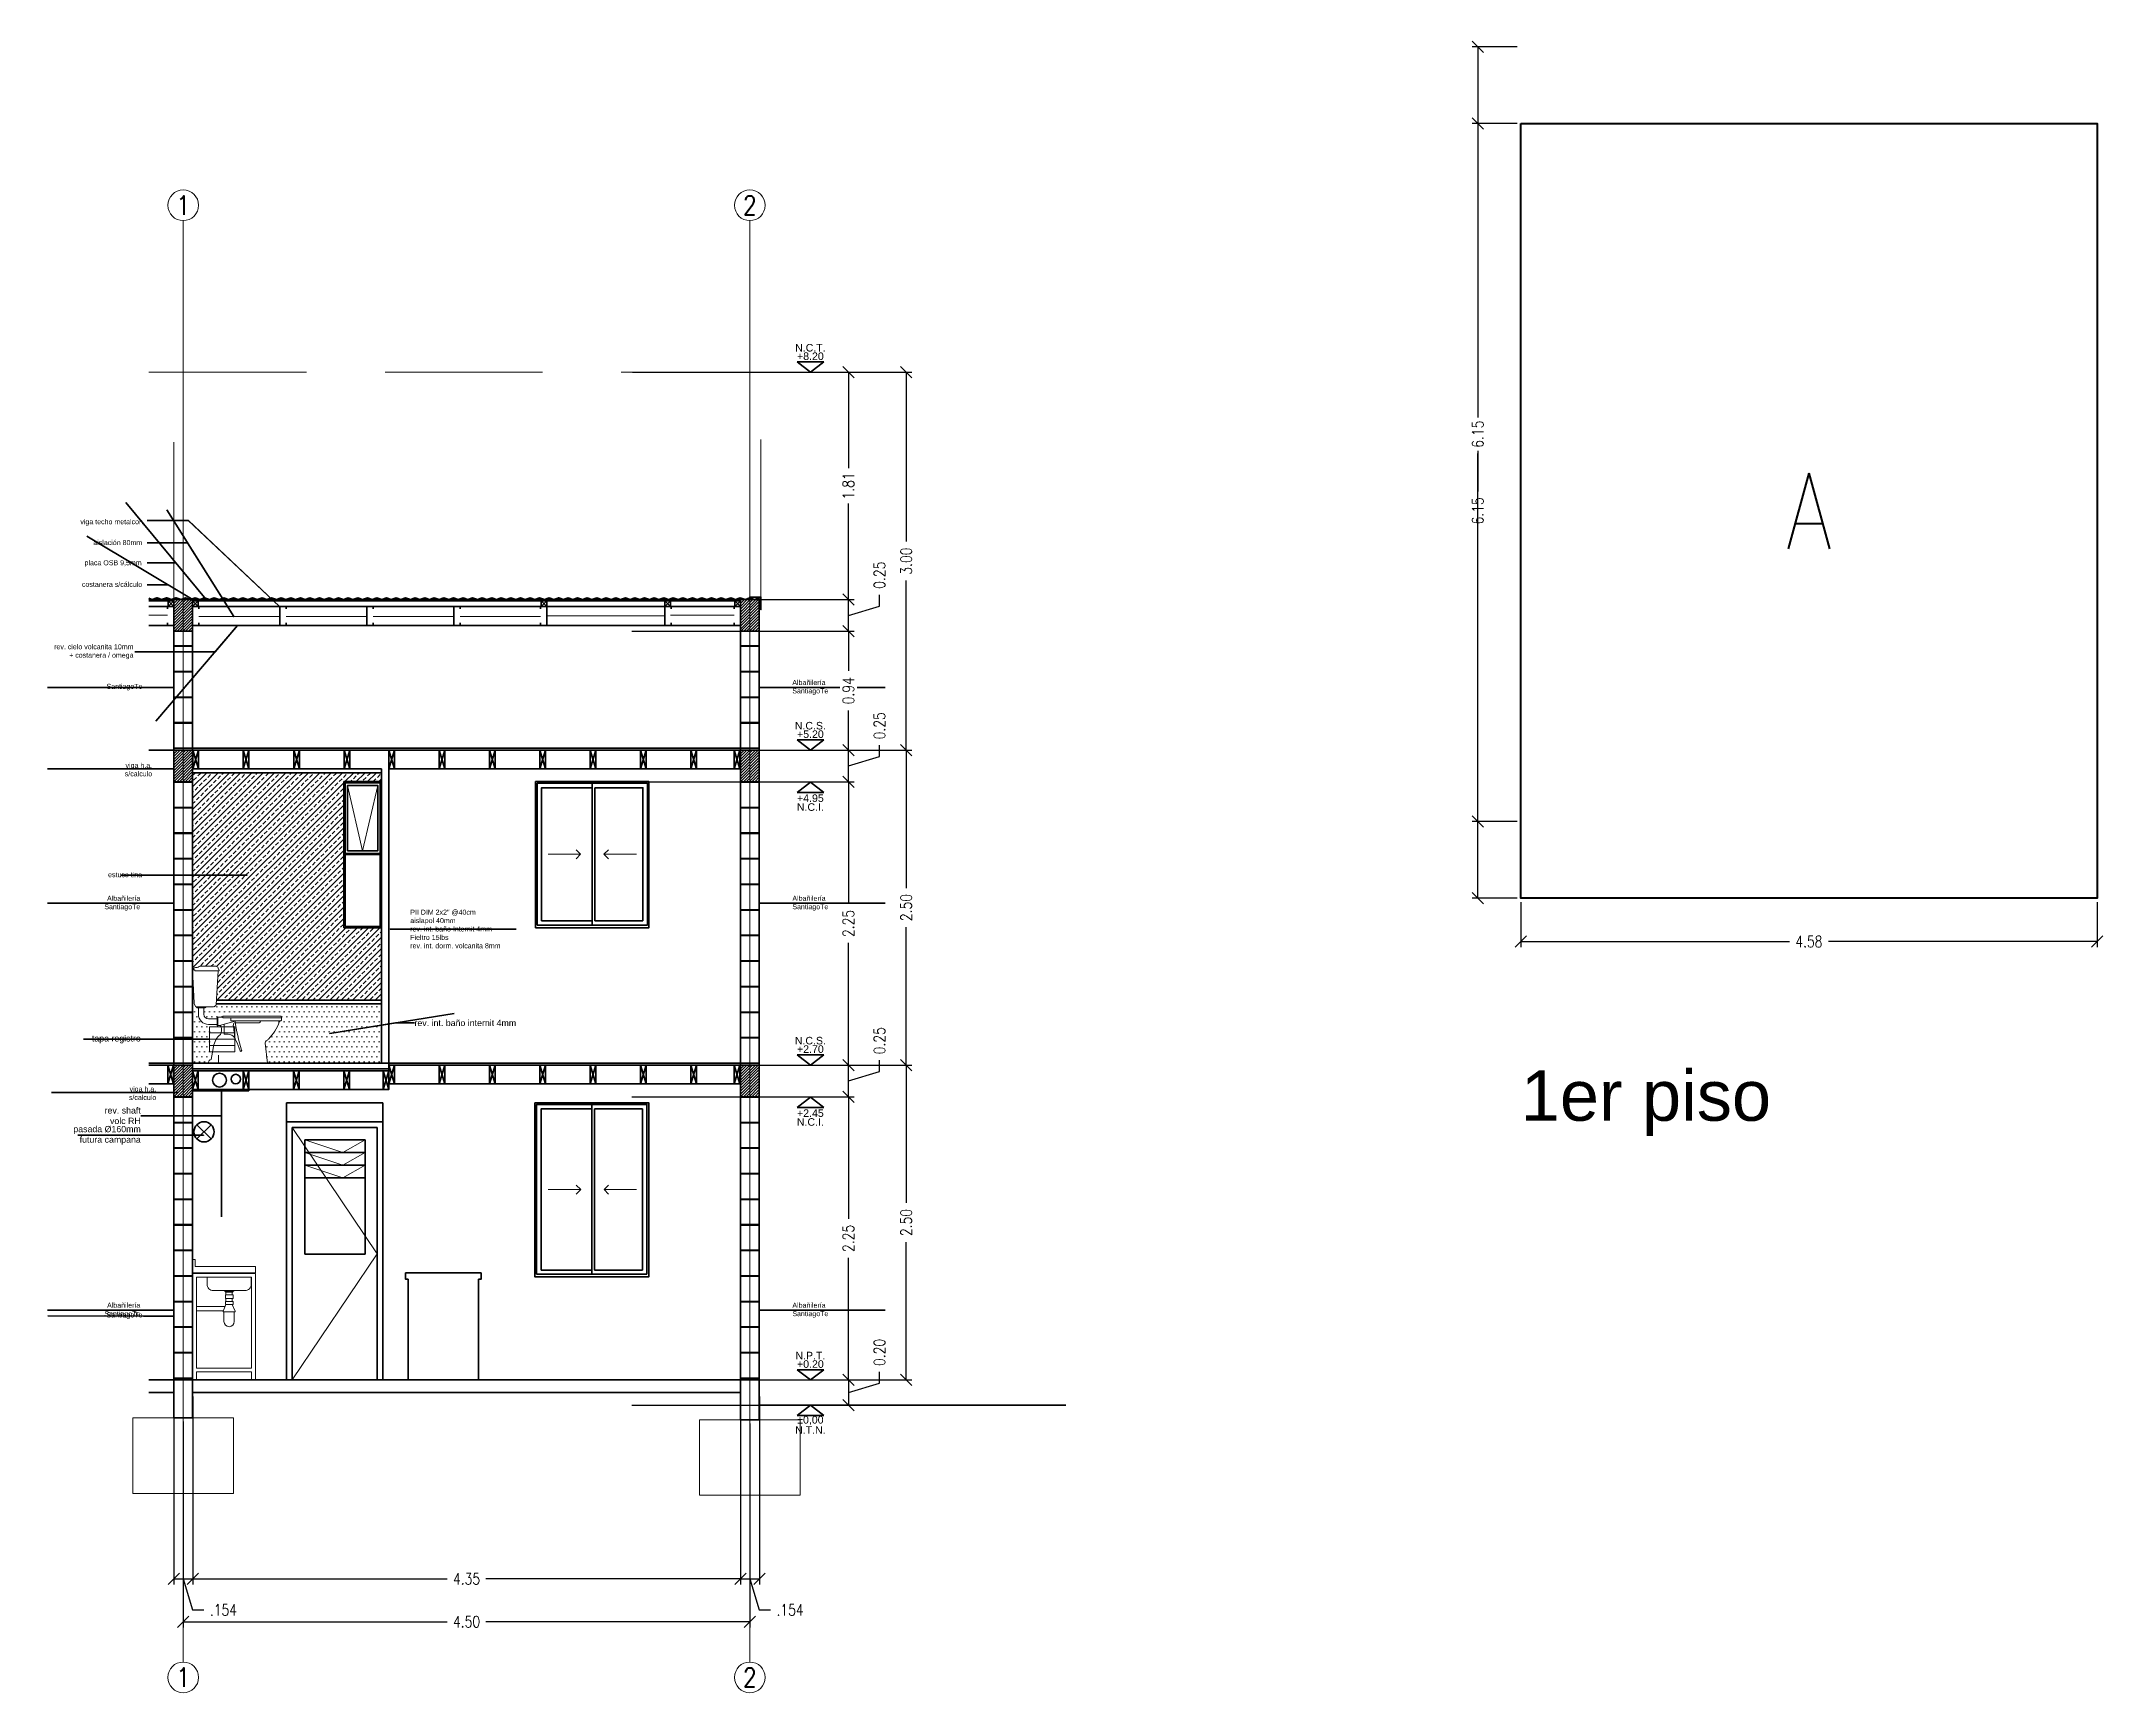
# Model space of a CAD drawing. Header units: metres. Extents: x 45 to 666, y -23 to 325.
# Drawn here: x 158.84 to 175.21, y 89.17 to 102.28 of the extents above; entities that cross this region are included whole.
import ezdxf
from ezdxf.enums import TextEntityAlignment as Align

# ---------------------------------------------------------------- set-up
doc = ezdxf.new("R2010")
doc.units = ezdxf.units.M
doc.header["$LTSCALE"] = 5
doc.header["$MEASUREMENT"] = 0
doc.linetypes.add('HIDDEN', pattern=[0.375, 0.25, -0.125])
doc.layers.get('0').update_dxf_attribs({"color": 30})
doc.layers.get('DEFPOINTS').update_dxf_attribs({"color": 210})
for name, color, linetype, lineweight in [('A-ANNO-DIMS', 3, 'Continuous', 18), ('A-ANNO-NOTE', 7, 'Continuous', 35), ('A-ANNO-SYMB', 3, 'Continuous', 18), ('A-ANNO-TEXT', 3, 'Continuous', 18), ('A-AREA-LINE', 1, 'Continuous', 50), ('A-ELEV-MBE1', 7, 'Continuous', 35), ('A-ELEV-PATT', 8, 'Continuous', 18), ('A-FLOR-OVHD', 3, 'HIDDEN', 18), ('A-FURN', 8, 'Continuous', 18), ('A-WALL-BATT', 8, 'BATTING', 18), ('A-WALL-FULL', 7, 'Continuous', 35), ('A-WALL-FULL-EXTR', 7, 'Continuous', 35)]:
    doc.layers.add(name, color=color, linetype=linetype, lineweight=lineweight)
doc.styles.add('E-ARIAL', font='arial.ttf')
doc.styles.add('E-ROMANS', font='romans.shx', dxfattribs={"width": 0.8})
doc.linetypes.add('BATTING', pattern='A,0.0001,-0.1,[134,ltypeshp.shx,S=0.1,R=0,X=-0.1,Y=0],-0.2,[134,ltypeshp.shx,S=0.1,R=180,X=0.1,Y=0],-0.1', length=0.4001)
doc.dimstyles.new('E-0050_TICK_18', dxfattribs={"dimscale": 0.001, "dimtxt": 90, "dimasz": 90, "dimexe": 45, "dimexo": 30, "dimgap": 45, "dimtad": 0, "dimzin": 0, "dimdsep": 46, "dimtxsty": 'E-ROMANS', "dimblk": 'OBLIQUE', "dimcen": 45, "dimclrd": 256, "dimclre": 256, "dimclrt": 256, "dimadec": 0, "dimazin": 0, "dimtfac": 1, "dimtmove": 1, "dimatfit": 3, "dimldrblk": 'OPEN90', "dimfxl": 1, "dimtfill": 1, "dimtolj": 1, "dimtzin": 0, "dimarcsym": 0})
doc.dimstyles.new('E-0200_TICK_12', dxfattribs={"dimscale": 0.001, "dimtxt": 240, "dimasz": 240, "dimexe": 120, "dimexo": 80, "dimgap": 120, "dimtad": 0, "dimzin": 0, "dimdsep": 46, "dimtxsty": 'E-ROMANS', "dimblk": 'OBLIQUE', "dimcen": 120, "dimclrd": 256, "dimclre": 256, "dimclrt": 256, "dimadec": 0, "dimazin": 0, "dimtfac": 1, "dimtmove": 1, "dimatfit": 3, "dimldrblk": 'OPEN90', "dimfxl": 1, "dimtfill": 1, "dimtolj": 1, "dimtzin": 0, "dimlwd": -1, "dimarcsym": 0})

msp = doc.modelspace()

# ---------------------------------------------------------------- texts
at = {"layer": 'A-ANNO-NOTE', "style": 'E-ARIAL'}
for s, insert, char_height, attachment_point in [('viga techo metalcon ', (159.6467, 98.4598), 0.04, 6), ('aislación 80mm ', (159.6406, 98.3), 0.04, 6), ('placa OSB 9,5mm ', (159.6364, 98.1341), 0.04, 6), ('costanera s/cálculo ', (159.6403, 97.9685), 0.04, 6), ('rev. cielo volcanita 10mm\\P+ costanera / omega ', (159.5717, 97.4339), 0.04, 6), ('SantiagoTe', (159.6431, 97.1529), 0.04, 6), ('Albañilería \\PSantiagoTe ', (164.8037, 97.1505), 0.04, 4), ('viga h.a.\\Ps/calculo', (159.7196, 96.4981), 0.04, 6), ('estuco tina', (159.6401, 95.6638), 0.04, 6), ('Albañilería \\PSantiagoTe ', (159.6258, 95.4371), 0.04, 6), ('Albañilería \\PSantiagoTe ', (164.8043, 95.4371), 0.04, 4), ('PII DIM 2x2" @40cm\\Paislapol 40mm\\Prev. int. baño Internit 4mm\\PFieltro 15lbs\\Prev. int. dorm. volcanita 8mm', (161.7695, 95.2328), 0.04, 4), ('rev. int. baño internit 4mm', (161.8033, 94.4869), 0.05, 4), ('tapa registro', (159.6296, 94.3574), 0.05, 6), ('viga h.a.\\Ps/calculo', (159.7521, 93.9289), 0.04, 6), ('rev. shaft\\Pvolc RH', (159.6296, 93.7511), 0.05, 6), ('pasada %%c160mm\\Pfutura campana', (159.6296, 93.5957), 0.05, 6), ('Albañilería \\PSantiagoTe ', (159.6258, 92.207), 0.04, 6), ('SantiagoTe', (159.6431, 92.1633), 0.04, 6), ('Albañilería \\PSantiagoTe ', (164.8043, 92.207), 0.04, 4)]:
    msp.add_mtext(s, dxfattribs=dict(at, insert=insert, char_height=char_height, attachment_point=attachment_point))
at = {"layer": 'A-ANNO-TEXT', "ltscale": 5, "char_height": 0.15, "attachment_point": 5, "style": 'E-ROMANS'}
for s, insert in [('1', (159.9665, 100.9777)), ('2', (164.4665, 100.9777)), ('1', (159.9665, 89.2923)), ('2', (164.4665, 89.2923))]:
    msp.add_mtext(s, dxfattribs=dict(at, insert=insert))
at = {"layer": 'A-ANNO-TEXT'}
for s, insert, char_height, attachment_point, style in [('A', (172.8774, 98.5516), 0.6, 5, 'E-ROMANS'), ('1er piso', (170.5889, 93.5899), 0.4, 7, 'E-ARIAL'), ('1er piso', (170.5889, 93.5899), 0.4, 7, 'E-ARIAL')]:
    msp.add_mtext(s, dxfattribs=dict(at, insert=insert, char_height=char_height, attachment_point=attachment_point, style=style))

# ---------------------------------------------------------------- blocks, each defined once
blk = doc.blocks.new('_Oblique')
at = {"color": 0, "linetype": 'ByBlock', "lineweight": -2}
blk.add_line((-0.5, -0.5), (0.5, 0.5), dxfattribs=at)
blk = doc.blocks.new('TAG-LEVEL-CO')
for points in [[(0.352, 0.272), (-0.352, 0.272)], [(0.352, 0.272), (0, 0), (-0.352, 0.272)]]:
    blk.add_lwpolyline(points)
at = {"style": 'E-ARIAL'}
for tag, p in [('N.P.T.', (0, 0.486)), ('%%P0,00', (0, 0.262))]:
    blk.add_attdef(tag, text='', height=0.2, dxfattribs=at).set_placement(p, align=Align.BOTTOM_CENTER)
blk = doc.blocks.new('*D513')
at = {"layer": 'A-ANNO-DIMS', "lineweight": -2, "transparency": 16777216}
for p, q in [((159.892, 91.523), (159.892, 90.03)), ((160.042, 91.523), (160.042, 90.03)), ((159.892, 90.075), (160.042, 90.075)), ((159.967, 90.075), (160.041, 89.828)), ((160.041, 89.828), (160.131, 89.828))]:
    blk.add_line(p, q, dxfattribs=at)
at = {"layer": 'DEFPOINTS', "color": 0, "transparency": 16777216}
for p in [(159.892, 91.553), (160.042, 91.553), (160.042, 90.075)]:
    blk.add_point(p, dxfattribs=at)
at = {"layer": 'A-ANNO-DIMS', "lineweight": -2, "transparency": 16777216, "xscale": 0.09, "yscale": 0.09, "zscale": 0.09, "rotation": 180}
blk.add_blockref('_Oblique', (159.892, 90.075), dxfattribs=at)
at = {"layer": 'A-ANNO-DIMS', "lineweight": -2, "transparency": 16777216, "xscale": 0.09, "yscale": 0.09, "zscale": 0.09}
blk.add_blockref('_Oblique', (160.042, 90.075), dxfattribs=at)
at = {"layer": 'A-ANNO-DIMS', "transparency": 16777216, "insert": (160.286, 89.828), "char_height": 0.09, "attachment_point": 5, "style": 'E-ROMANS', "bg_fill": 3, "box_fill_scale": 1.25, "bg_fill_color": 256, "bg_fill_true_color": 13158600, "bg_fill_transparency": 0}
blk.add_mtext('\\A1;.154', dxfattribs=at)
blk = doc.blocks.new('_Open90')
at = {"color": 0, "linetype": 'ByBlock', "lineweight": -2}
for p, q in [((0, 0), (-1, 0)), ((-0.5, 0.5), (0, 0)), ((0, 0), (-0.5, -0.5))]:
    blk.add_line(p, q, dxfattribs=at)
blk = doc.blocks.new('*D514')
at = {"layer": 'A-ANNO-DIMS', "lineweight": -2, "transparency": 16777216}
for p, q in [((160.042, 91.523), (160.042, 90.03)), ((164.392, 91.523), (164.392, 90.03)), ((160.042, 90.075), (162.062, 90.075)), ((164.392, 90.075), (162.371, 90.075))]:
    blk.add_line(p, q, dxfattribs=at)
at = {"layer": 'DEFPOINTS', "color": 0, "transparency": 16777216}
for p in [(160.042, 91.553), (164.392, 91.553), (164.392, 90.075)]:
    blk.add_point(p, dxfattribs=at)
at = {"layer": 'A-ANNO-DIMS', "lineweight": -2, "transparency": 16777216, "xscale": 0.09, "yscale": 0.09, "zscale": 0.09, "rotation": 180}
blk.add_blockref('_Oblique', (160.042, 90.075), dxfattribs=at)
at = {"layer": 'A-ANNO-DIMS', "lineweight": -2, "transparency": 16777216, "xscale": 0.09, "yscale": 0.09, "zscale": 0.09}
blk.add_blockref('_Oblique', (164.392, 90.075), dxfattribs=at)
at = {"layer": 'A-ANNO-DIMS', "transparency": 16777216, "insert": (162.217, 90.075), "char_height": 0.09, "attachment_point": 5, "style": 'E-ROMANS', "bg_fill": 3, "box_fill_scale": 1.25, "bg_fill_color": 256, "bg_fill_true_color": 13158600, "bg_fill_transparency": 0}
blk.add_mtext('\\A1;4.35', dxfattribs=at)
blk = doc.blocks.new('*D515')
at = {"layer": 'A-ANNO-DIMS', "lineweight": -2, "transparency": 16777216}
for p, q in [((159.967, 91.323), (159.967, 89.689)), ((164.467, 91.308), (164.467, 89.689)), ((159.967, 89.734), (162.062, 89.734)), ((164.467, 89.734), (162.371, 89.734))]:
    blk.add_line(p, q, dxfattribs=at)
at = {"layer": 'DEFPOINTS', "color": 0, "transparency": 16777216}
for p in [(159.967, 91.353), (164.467, 91.338), (164.467, 89.734)]:
    blk.add_point(p, dxfattribs=at)
at = {"layer": 'A-ANNO-DIMS', "lineweight": -2, "transparency": 16777216, "xscale": 0.09, "yscale": 0.09, "zscale": 0.09, "rotation": 180}
blk.add_blockref('_Oblique', (159.967, 89.734), dxfattribs=at)
at = {"layer": 'A-ANNO-DIMS', "lineweight": -2, "transparency": 16777216, "xscale": 0.09, "yscale": 0.09, "zscale": 0.09}
blk.add_blockref('_Oblique', (164.467, 89.734), dxfattribs=at)
at = {"layer": 'A-ANNO-DIMS', "transparency": 16777216, "insert": (162.217, 89.734), "char_height": 0.09, "attachment_point": 5, "style": 'E-ROMANS', "bg_fill": 3, "box_fill_scale": 1.25, "bg_fill_color": 256, "bg_fill_true_color": 13158600, "bg_fill_transparency": 0}
blk.add_mtext('\\A1;4.50', dxfattribs=at)
blk = doc.blocks.new('LAVAPLATO-ELEV-LAT')
for p, q in [((-0.002, 0.956), (0.019, 0.956)), ((-0.002, 0.956), (-0.002, 0.85)), ((0.498, 0.85), (-0.002, 0.85)), ((0, 0.846), (0, 0)), ((0.496, 0.846), (0, 0.846)), ((0.019, 0.9), (0.019, 0.956)), ((0.019, 0.956), (0.019, 0.9)), ((0.498, 0.9), (0.019, 0.9)), ((0.496, 0.846), (0.496, 0)), ((0.498, 0.9), (0.498, 0.85)), ((0.03, 0.816), (0.03, 0.094)), ((0.466, 0.816), (0.03, 0.816)), ((0.263, 0.677), (0.263, 0.697)), ((0.313, 0.677), (0.313, 0.697)), ((0.466, 0.816), (0.466, 0.094)), ((0.257, 0.583), (0.03, 0.583)), ((0.242, 0.548), (0.03, 0.548)), ((0.247, 0.541), (0.247, 0.464)), ((0.263, 0.624), (0.263, 0.647)), ((0.263, 0.598), (0.263, 0.6)), ((0.313, 0.598), (0.263, 0.598)), ((0.313, 0.624), (0.313, 0.647)), ((0.313, 0.598), (0.313, 0.6)), ((0.329, 0.541), (0.329, 0.464)), ((0.466, 0.094), (0.03, 0.094)), ((0.466, 0.064), (0.03, 0.064)), ((0.03, 0.064), (0.03, 0)), ((0.466, 0.064), (0.466, 0))]:
    blk.add_line(p, q)
for points in [[(0.113, 0.85), (0.113, 0.846)], [(0.463, 0.846), (0.463, 0.85)], [(0.256, 0.704), (0.259, 0.697), (0.288, 0.697)], [(0.32, 0.704), (0.317, 0.697), (0.288, 0.697)], [(0.263, 0.598), (0.241, 0.546), (0.241, 0.541), (0.241, 0.541)], [(0.241, 0.541), (0.336, 0.541)], [(0.313, 0.598), (0.336, 0.546), (0.336, 0.541), (0.336, 0.541)]]:
    blk.add_lwpolyline(points)
blk.add_lwpolyline([(0.113, 0.816), (0.113, 0.76, 0.414214), (0.163, 0.71), (0.413, 0.71, 0.414214), (0.463, 0.76), (0.463, 0.816)], format="xyb")
for points in [[(0.326, 0.71), (0.251, 0.71), (0.251, 0.704), (0.326, 0.704)], [(0.319, 0.677), (0.258, 0.677), (0.258, 0.647), (0.319, 0.647)], [(0.319, 0.624), (0.258, 0.624), (0.258, 0.6), (0.319, 0.6)]]:
    blk.add_lwpolyline(points, close=True)
blk.add_arc((0.288, 0.464), 0.0409, 180, 360)
blk = doc.blocks.new('WC-ELEV-LAT-DESCARGA MURO')
for p, q in [((0.011, 0.478), (0, 0.739)), ((0.006, 0.75), (0.001, 0.742)), ((0.002, 0.741), (0.012, 0.741)), ((0.002, 0.741), (0.01, 0.741)), ((0.013, 0.741), (0.01, 0.741)), ((0.016, 0.737), (0.016, 0.735)), ((0.017, 0.734), (0.024, 0.734)), ((0.036, 0.76), (0.023, 0.76)), ((0.209, 0.734), (0.024, 0.734)), ((0.184, 0.769), (0.056, 0.769)), ((0.186, 0.462), (0.202, 0.734)), ((0.21, 0.735), (0.203, 0.755)), ((0.011, 0.476), (0.011, 0.476)), ((0.022, 0.451), (0.012, 0.474)), ((0.046, 0.446), (0.031, 0.446)), ((0.104, 0.445), (0.031, 0.445)), ((0.101, 0.442), (0.035, 0.442)), ((0.036, 0.445), (0.1, 0.445)), ((0.097, 0.438), (0.038, 0.438)), ((0.046, 0.446), (0.11, 0.446)), ((0.046, 0.438), (0.046, 0.388)), ((0.09, 0.438), (0.09, 0.388)), ((0.11, 0.446), (0.162, 0.446)), ((0.126, 0.351), (0.195, 0.351)), ((0.167, 0.447), (0.181, 0.454)), ((0.195, 0.3), (0.195, 0.365)), ((0.197, 0.367), (0.199, 0.367)), ((0.2, 0.297), (0.2, 0.367)), ((0.2, 0.367), (0.206, 0.364)), ((0.205, 0.365), (0.24, 0.365)), ((0.338, 0.333), (0.213, 0.3)), ((0.24, 0.369), (0.24, 0.363)), ((0.7, 0.372), (0.243, 0.372)), ((0.705, 0.36), (0.243, 0.36)), ((0.303, 0.336), (0.303, 0.36)), ((0.697, 0.336), (0.303, 0.336)), ((0.537, 0.336), (0.537, 0.329)), ((0.701, 0.337), (0.697, 0.336)), ((0.705, 0.342), (0.705, 0.367)), ((0.126, 0.307), (0.195, 0.307)), ((0.197, 0.297), (0.199, 0.297)), ((0.2, 0.297), (0.201, 0.298)), ((0.201, 0.298), (0.202, 0.299)), ((0.213, 0.3), (0.205, 0.3)), ((0.25, 0.229), (0.25, 0.309)), ((0.282, 0.229), (0.25, 0.229)), ((0.34, 0.321), (0.333, 0.319)), ((0.53, 0.321), (0.34, 0.321)), ((0.132, 0.02), (0.122, 0)), ((0.122, 0), (0.595, 0)), ((0.147, 0.029), (0.137, 0.025)), ((0.147, 0.029), (0.166, 0.132)), ((0.389, 0.104), (0.389, 0.104)), ((0.575, 0.158), (0.595, 0))]:
    blk.add_line(p, q)
blk.add_lwpolyline([(0.205, 0), (0.205, 0.064)])
for centre, radius, start, end in [((0.023, 0.74), 0.02, 90, 147.7244), ((0.012, 0.737), 0.004, 0, 90), ((0.017, 0.735), 0.001, 180, 270), ((0.036, 0.78), 0.02, 270, 317.2679), ((0.056, 0.761), 0.008, 90, 137.2679), ((0.184, 0.749), 0.02, 18.9246, 90), ((0.209, 0.735), 0.001, 270, 18.9246), ((0.021, 0.478), 0.01, 182.3294, 205.0169), ((0.031, 0.456), 0.01, 205.0169, 270), ((0.035, 0.445), 0.00367, 180, 270), ((0.038, 0.442), 0.00367, 180, 270), ((0.126, 0.388), 0.0807, 180, 270), ((0.126, 0.388), 0.0367, 180, 270), ((0.097, 0.442), 0.00367, 270, 0), ((0.101, 0.445), 0.00367, 270, 0), ((0.162, 0.456), 0.01, 270, 297.5822), ((0.176, 0.463), 0.01, 297.5822, 356.7358), ((0.197, 0.365), 0.0025, 90, 180), ((0.199, 0.365), 0.0025, 67.3711, 90), ((0.243, 0.369), 0.003, 90, 180), ((0.243, 0.363), 0.003, 180, 270), ((1.672, 0.51), 1.346, 187.3898, 197.5434), ((0.53, 0.329), 0.0075, 270, 0), ((0.385, 0.424), 0.318, 312.9227, 342.3974), ((0.698, 0.325), 0.01, 132.716, 167.5218), ((0.702, 0.321), 0.0163, 106.8545, 132.716), ((0.7, 0.367), 0.005, 0, 90), ((0.7, 0.342), 0.005, 279.1205, 0), ((0.308, 0.114), 0.143, 127.0148, 172.8248), ((0.197, 0.3), 0.0025, 180, 270), ((0.199, 0.3), 0.0025, 270, 292.6289), ((0.205, 0.295), 0.005, 91.8305, 126.4939), ((0.213, 0.285), 0.015, 15.5762, 90), ((0.131, 0.267), 0.099, 336.6116, 12.4493), ((0.282, 0.169), 0.06, 34.3973, 90), ((0.338, 0.305), 0.015, 109.5576, 191.3062), ((2.177, 0.493), 1.864, 185.883, 189.2763), ((0.253, 0.149), 0.0951, 19.1766, 34.3973), ((-0.345, -0.155), 0.766, 19.3388, 25.9829), ((0.595, 0.16), 0.02, 123.995, 177.2374), ((0.514, 0.28), 0.125, 303.995, 314.4783), ((0.141, 0.016), 0.01, 112.1905, 154.9463), ((0.383, 0.1), 0.00635, 197.4967, 35.0481), ((0.607, 0.159), 0.0321, 177.2374, 183.2926)]:
    blk.add_arc(centre, radius, start, end)
blk = doc.blocks.new('*D156')
at = {"layer": 'A-ANNO-DIMS', "lineweight": -2, "transparency": 16777216}
for p, q in [((163.529, 94.153), (165.294, 94.153)), ((165.249, 93.901), (165.249, 94.153)), ((165.496, 94.101), (165.496, 94.191)), ((165.249, 94.027), (165.496, 94.101)), ((163.529, 93.901), (165.294, 93.901))]:
    blk.add_line(p, q, dxfattribs=at)
at = {"layer": 'DEFPOINTS', "color": 0, "transparency": 16777216}
for p in [(163.499, 94.153), (165.249, 94.153), (163.499, 93.901)]:
    blk.add_point(p, dxfattribs=at)
at = {"layer": 'A-ANNO-DIMS', "lineweight": -2, "transparency": 16777216, "xscale": 0.09, "yscale": 0.09, "zscale": 0.09}
for p, rotation in [((165.249, 94.153), 90), ((165.249, 93.901), 270)]:
    blk.add_blockref('_Oblique', p, dxfattribs=dict(at, rotation=rotation))
at = {"layer": 'A-ANNO-DIMS', "transparency": 16777216, "insert": (165.496, 94.346), "char_height": 0.09, "attachment_point": 5, "rotation": 90, "style": 'E-ROMANS', "bg_fill": 3, "box_fill_scale": 1.25, "bg_fill_color": 256, "bg_fill_true_color": 13158600, "bg_fill_transparency": 0}
blk.add_mtext('\\A1;0.25', dxfattribs=at)
blk = doc.blocks.new('*D157')
at = {"layer": 'A-ANNO-DIMS', "lineweight": -2, "transparency": 16777216}
for p, q in [((163.529, 96.401), (165.294, 96.401)), ((165.249, 96.401), (165.249, 95.432)), ((165.249, 94.153), (165.249, 95.122)), ((163.529, 94.153), (165.294, 94.153))]:
    blk.add_line(p, q, dxfattribs=at)
at = {"layer": 'DEFPOINTS', "color": 0, "transparency": 16777216}
for p in [(163.499, 96.401), (165.249, 96.401), (163.499, 94.153)]:
    blk.add_point(p, dxfattribs=at)
at = {"layer": 'A-ANNO-DIMS', "lineweight": -2, "transparency": 16777216, "xscale": 0.09, "yscale": 0.09, "zscale": 0.09}
for p, rotation in [((165.249, 96.401), 90), ((165.249, 94.153), 270)]:
    blk.add_blockref('_Oblique', p, dxfattribs=dict(at, rotation=rotation))
at = {"layer": 'A-ANNO-DIMS', "transparency": 16777216, "insert": (165.249, 95.277), "char_height": 0.09, "attachment_point": 5, "rotation": 90, "style": 'E-ROMANS', "bg_fill": 3, "box_fill_scale": 1.25, "bg_fill_color": 256, "bg_fill_true_color": 13158600, "bg_fill_transparency": 0}
blk.add_mtext('\\A1;2.25', dxfattribs=at)
blk = doc.blocks.new('*D158')
at = {"layer": 'A-ANNO-DIMS', "lineweight": -2, "transparency": 16777216}
for p, q in [((163.529, 96.653), (165.294, 96.653)), ((165.249, 96.401), (165.249, 96.653)), ((165.249, 96.527), (165.496, 96.601)), ((165.496, 96.601), (165.496, 96.691)), ((163.529, 96.401), (165.294, 96.401))]:
    blk.add_line(p, q, dxfattribs=at)
at = {"layer": 'DEFPOINTS', "color": 0, "transparency": 16777216}
for p in [(163.499, 96.653), (165.249, 96.653), (163.499, 96.401)]:
    blk.add_point(p, dxfattribs=at)
at = {"layer": 'A-ANNO-DIMS', "lineweight": -2, "transparency": 16777216, "xscale": 0.09, "yscale": 0.09, "zscale": 0.09}
for p, rotation in [((165.249, 96.653), 90), ((165.249, 96.401), 270)]:
    blk.add_blockref('_Oblique', p, dxfattribs=dict(at, rotation=rotation))
at = {"layer": 'A-ANNO-DIMS', "transparency": 16777216, "insert": (165.496, 96.846), "char_height": 0.09, "attachment_point": 5, "rotation": 90, "style": 'E-ROMANS', "bg_fill": 3, "box_fill_scale": 1.25, "bg_fill_color": 256, "bg_fill_true_color": 13158600, "bg_fill_transparency": 0}
blk.add_mtext('\\A1;0.25', dxfattribs=at)
blk = doc.blocks.new('*D159')
at = {"layer": 'A-ANNO-DIMS', "lineweight": -2, "transparency": 16777216}
for p, q in [((163.529, 97.596), (165.294, 97.596)), ((165.249, 97.596), (165.249, 97.281)), ((165.249, 96.653), (165.249, 96.968)), ((163.529, 96.653), (165.294, 96.653))]:
    blk.add_line(p, q, dxfattribs=at)
at = {"layer": 'DEFPOINTS', "color": 0, "transparency": 16777216}
for p in [(163.499, 97.596), (165.249, 97.596), (163.499, 96.653)]:
    blk.add_point(p, dxfattribs=at)
at = {"layer": 'A-ANNO-DIMS', "lineweight": -2, "transparency": 16777216, "xscale": 0.09, "yscale": 0.09, "zscale": 0.09}
for p, rotation in [((165.249, 97.596), 90), ((165.249, 96.653), 270)]:
    blk.add_blockref('_Oblique', p, dxfattribs=dict(at, rotation=rotation))
at = {"layer": 'A-ANNO-DIMS', "transparency": 16777216, "insert": (165.249, 97.124), "char_height": 0.09, "attachment_point": 5, "rotation": 90, "style": 'E-ROMANS', "bg_fill": 3, "box_fill_scale": 1.25, "bg_fill_color": 256, "bg_fill_true_color": 13158600, "bg_fill_transparency": 0}
blk.add_mtext('\\A1;0.94', dxfattribs=at)
blk = doc.blocks.new('*D160')
at = {"layer": 'A-ANNO-DIMS', "lineweight": -2, "transparency": 16777216}
for p, q in [((163.529, 97.848), (165.294, 97.848)), ((165.249, 97.596), (165.249, 97.848)), ((165.249, 97.722), (165.496, 97.796)), ((165.496, 97.796), (165.496, 97.886)), ((163.529, 97.596), (165.294, 97.596))]:
    blk.add_line(p, q, dxfattribs=at)
at = {"layer": 'DEFPOINTS', "color": 0, "transparency": 16777216}
for p in [(163.499, 97.848), (165.249, 97.848), (163.499, 97.596)]:
    blk.add_point(p, dxfattribs=at)
at = {"layer": 'A-ANNO-DIMS', "lineweight": -2, "transparency": 16777216, "xscale": 0.09, "yscale": 0.09, "zscale": 0.09}
for p, rotation in [((165.249, 97.848), 90), ((165.249, 97.596), 270)]:
    blk.add_blockref('_Oblique', p, dxfattribs=dict(at, rotation=rotation))
at = {"layer": 'A-ANNO-DIMS', "transparency": 16777216, "insert": (165.496, 98.041), "char_height": 0.09, "attachment_point": 5, "rotation": 90, "style": 'E-ROMANS', "bg_fill": 3, "box_fill_scale": 1.25, "bg_fill_color": 256, "bg_fill_true_color": 13158600, "bg_fill_transparency": 0}
blk.add_mtext('\\A1;0.25', dxfattribs=at)
blk = doc.blocks.new('*D161')
at = {"layer": 'A-ANNO-DIMS', "lineweight": -2, "transparency": 16777216}
for p, q in [((163.535, 99.653), (165.294, 99.653)), ((165.249, 99.653), (165.249, 98.89)), ((165.249, 97.848), (165.249, 98.611)), ((163.529, 97.848), (165.294, 97.848))]:
    blk.add_line(p, q, dxfattribs=at)
at = {"layer": 'DEFPOINTS', "color": 0, "transparency": 16777216}
for p in [(163.505, 99.653), (165.249, 99.653), (163.499, 97.848)]:
    blk.add_point(p, dxfattribs=at)
at = {"layer": 'A-ANNO-DIMS', "lineweight": -2, "transparency": 16777216, "xscale": 0.09, "yscale": 0.09, "zscale": 0.09}
for p, rotation in [((165.249, 99.653), 90), ((165.249, 97.848), 270)]:
    blk.add_blockref('_Oblique', p, dxfattribs=dict(at, rotation=rotation))
at = {"layer": 'A-ANNO-DIMS', "transparency": 16777216, "insert": (165.249, 98.75), "char_height": 0.09, "attachment_point": 5, "rotation": 90, "style": 'E-ROMANS', "bg_fill": 3, "box_fill_scale": 1.25, "bg_fill_color": 256, "bg_fill_true_color": 13158600, "bg_fill_transparency": 0}
blk.add_mtext('\\A1;1.81', dxfattribs=at)
blk = doc.blocks.new('*D162')
at = {"layer": 'A-ANNO-DIMS', "lineweight": -2, "transparency": 16777216}
for p, q in [((163.529, 94.153), (165.753, 94.153)), ((165.708, 94.153), (165.708, 93.058)), ((165.708, 91.653), (165.708, 92.748)), ((163.529, 91.653), (165.753, 91.653))]:
    blk.add_line(p, q, dxfattribs=at)
at = {"layer": 'DEFPOINTS', "color": 0, "transparency": 16777216}
for p in [(163.499, 94.153), (165.708, 94.153), (163.499, 91.653)]:
    blk.add_point(p, dxfattribs=at)
at = {"layer": 'A-ANNO-DIMS', "lineweight": -2, "transparency": 16777216, "xscale": 0.09, "yscale": 0.09, "zscale": 0.09}
for p, rotation in [((165.708, 94.153), 90), ((165.708, 91.653), 270)]:
    blk.add_blockref('_Oblique', p, dxfattribs=dict(at, rotation=rotation))
at = {"layer": 'A-ANNO-DIMS', "transparency": 16777216, "insert": (165.708, 92.903), "char_height": 0.09, "attachment_point": 5, "rotation": 90, "style": 'E-ROMANS', "bg_fill": 3, "box_fill_scale": 1.25, "bg_fill_color": 256, "bg_fill_true_color": 13158600, "bg_fill_transparency": 0}
blk.add_mtext('\\A1;2.50', dxfattribs=at)
blk = doc.blocks.new('*D163')
at = {"layer": 'A-ANNO-DIMS', "lineweight": -2, "transparency": 16777216}
for p, q in [((163.529, 96.653), (165.753, 96.653)), ((165.708, 96.653), (165.708, 95.558)), ((165.708, 94.153), (165.708, 95.248)), ((163.529, 94.153), (165.753, 94.153))]:
    blk.add_line(p, q, dxfattribs=at)
at = {"layer": 'DEFPOINTS', "color": 0, "transparency": 16777216}
for p in [(163.499, 96.653), (165.708, 96.653), (163.499, 94.153)]:
    blk.add_point(p, dxfattribs=at)
at = {"layer": 'A-ANNO-DIMS', "lineweight": -2, "transparency": 16777216, "xscale": 0.09, "yscale": 0.09, "zscale": 0.09}
for p, rotation in [((165.708, 96.653), 90), ((165.708, 94.153), 270)]:
    blk.add_blockref('_Oblique', p, dxfattribs=dict(at, rotation=rotation))
at = {"layer": 'A-ANNO-DIMS', "transparency": 16777216, "insert": (165.708, 95.403), "char_height": 0.09, "attachment_point": 5, "rotation": 90, "style": 'E-ROMANS', "bg_fill": 3, "box_fill_scale": 1.25, "bg_fill_color": 256, "bg_fill_true_color": 13158600, "bg_fill_transparency": 0}
blk.add_mtext('\\A1;2.50', dxfattribs=at)
blk = doc.blocks.new('*D164')
at = {"layer": 'A-ANNO-DIMS', "lineweight": -2, "transparency": 16777216}
for p, q in [((163.535, 99.653), (165.753, 99.653)), ((165.708, 99.653), (165.708, 98.308)), ((165.708, 96.653), (165.708, 97.998)), ((163.529, 96.653), (165.753, 96.653))]:
    blk.add_line(p, q, dxfattribs=at)
at = {"layer": 'DEFPOINTS', "color": 0, "transparency": 16777216}
for p in [(163.505, 99.653), (165.708, 99.653), (163.499, 96.653)]:
    blk.add_point(p, dxfattribs=at)
at = {"layer": 'A-ANNO-DIMS', "lineweight": -2, "transparency": 16777216, "xscale": 0.09, "yscale": 0.09, "zscale": 0.09}
for p, rotation in [((165.708, 99.653), 90), ((165.708, 96.653), 270)]:
    blk.add_blockref('_Oblique', p, dxfattribs=dict(at, rotation=rotation))
at = {"layer": 'A-ANNO-DIMS', "transparency": 16777216, "insert": (165.708, 98.153), "char_height": 0.09, "attachment_point": 5, "rotation": 90, "style": 'E-ROMANS', "bg_fill": 3, "box_fill_scale": 1.25, "bg_fill_color": 256, "bg_fill_true_color": 13158600, "bg_fill_transparency": 0}
blk.add_mtext('\\A1;3.00', dxfattribs=at)
blk = doc.blocks.new('*D165')
at = {"layer": 'A-ANNO-DIMS', "lineweight": -2, "transparency": 16777216}
for p, q in [((163.529, 93.901), (165.294, 93.901)), ((165.249, 93.901), (165.249, 92.932)), ((165.249, 91.653), (165.249, 92.622)), ((163.529, 91.653), (165.294, 91.653))]:
    blk.add_line(p, q, dxfattribs=at)
at = {"layer": 'DEFPOINTS', "color": 0, "transparency": 16777216}
for p in [(163.499, 93.901), (163.499, 91.653), (165.249, 91.653)]:
    blk.add_point(p, dxfattribs=at)
at = {"layer": 'A-ANNO-DIMS', "lineweight": -2, "transparency": 16777216, "xscale": 0.09, "yscale": 0.09, "zscale": 0.09}
for p, rotation in [((165.249, 93.901), 90), ((165.249, 91.653), 270)]:
    blk.add_blockref('_Oblique', p, dxfattribs=dict(at, rotation=rotation))
at = {"layer": 'A-ANNO-DIMS', "transparency": 16777216, "insert": (165.249, 92.777), "char_height": 0.09, "attachment_point": 5, "rotation": 90, "style": 'E-ROMANS', "bg_fill": 3, "box_fill_scale": 1.25, "bg_fill_color": 256, "bg_fill_true_color": 13158600, "bg_fill_transparency": 0}
blk.add_mtext('\\A1;2.25', dxfattribs=at)
blk = doc.blocks.new('*D166')
at = {"layer": 'A-ANNO-DIMS', "lineweight": -2, "transparency": 16777216}
for p, q in [((165.496, 91.627), (165.496, 91.717)), ((163.529, 91.653), (165.294, 91.653)), ((165.249, 91.653), (165.249, 91.453)), ((165.249, 91.553), (165.496, 91.627)), ((163.529, 91.453), (165.294, 91.453))]:
    blk.add_line(p, q, dxfattribs=at)
at = {"layer": 'DEFPOINTS', "color": 0, "transparency": 16777216}
for p in [(163.499, 91.653), (163.499, 91.453), (165.249, 91.453)]:
    blk.add_point(p, dxfattribs=at)
at = {"layer": 'A-ANNO-DIMS', "lineweight": -2, "transparency": 16777216, "xscale": 0.09, "yscale": 0.09, "zscale": 0.09}
for p, rotation in [((165.249, 91.653), 90), ((165.249, 91.453), 270)]:
    blk.add_blockref('_Oblique', p, dxfattribs=dict(at, rotation=rotation))
at = {"layer": 'A-ANNO-DIMS', "transparency": 16777216, "insert": (165.496, 91.872), "char_height": 0.09, "attachment_point": 5, "rotation": 90, "style": 'E-ROMANS', "bg_fill": 3, "box_fill_scale": 1.25, "bg_fill_color": 256, "bg_fill_true_color": 13158600, "bg_fill_transparency": 0}
blk.add_mtext('\\A1;0.20', dxfattribs=at)
blk = doc.blocks.new('*D168')
at = {"layer": 'A-ANNO-DIMS', "lineweight": -2, "transparency": 16777216}
for p, q in [((164.392, 91.523), (164.392, 90.03)), ((164.542, 91.523), (164.542, 90.03)), ((164.392, 90.075), (164.542, 90.075)), ((164.467, 90.075), (164.541, 89.828)), ((164.541, 89.828), (164.631, 89.828))]:
    blk.add_line(p, q, dxfattribs=at)
at = {"layer": 'DEFPOINTS', "color": 0, "transparency": 16777216}
for p in [(164.392, 91.553), (164.542, 91.553), (164.542, 90.075)]:
    blk.add_point(p, dxfattribs=at)
at = {"layer": 'A-ANNO-DIMS', "lineweight": -2, "transparency": 16777216, "xscale": 0.09, "yscale": 0.09, "zscale": 0.09, "rotation": 180}
blk.add_blockref('_Oblique', (164.392, 90.075), dxfattribs=at)
at = {"layer": 'A-ANNO-DIMS', "lineweight": -2, "transparency": 16777216, "xscale": 0.09, "yscale": 0.09, "zscale": 0.09}
blk.add_blockref('_Oblique', (164.542, 90.075), dxfattribs=at)
at = {"layer": 'A-ANNO-DIMS', "transparency": 16777216, "insert": (164.786, 89.828), "char_height": 0.09, "attachment_point": 5, "style": 'E-ROMANS', "bg_fill": 3, "box_fill_scale": 1.25, "bg_fill_color": 256, "bg_fill_true_color": 13158600, "bg_fill_transparency": 0}
blk.add_mtext('\\A1;.154', dxfattribs=at)
blk = doc.blocks.new('*D779')
at = {"layer": 'A-ANNO-DIMS', "lineweight": -2, "transparency": 16777216}
for p, q in [((170.559, 101.627), (170.202, 101.627)), ((170.247, 101.627), (170.247, 98.705)), ((170.247, 95.477), (170.247, 98.399)), ((170.559, 95.477), (170.202, 95.477))]:
    blk.add_line(p, q, dxfattribs=at)
at = {"layer": 'DEFPOINTS', "color": 0, "transparency": 16777216}
for p in [(170.589, 101.627), (170.247, 95.477), (170.589, 95.477)]:
    blk.add_point(p, dxfattribs=at)
at = {"layer": 'A-ANNO-DIMS', "lineweight": -2, "transparency": 16777216, "xscale": 0.09, "yscale": 0.09, "zscale": 0.09}
for p, rotation in [((170.247, 101.627), 90), ((170.247, 95.477), 270)]:
    blk.add_blockref('_Oblique', p, dxfattribs=dict(at, rotation=rotation))
at = {"layer": 'A-ANNO-DIMS', "transparency": 16777216, "insert": (170.247, 98.552), "char_height": 0.09, "attachment_point": 5, "rotation": 90, "style": 'E-ROMANS', "bg_fill": 3, "box_fill_scale": 1.25, "bg_fill_color": 256, "bg_fill_true_color": 13158600, "bg_fill_transparency": 0}
blk.add_mtext('\\A1;6.15', dxfattribs=at)
blk = doc.blocks.new('*D780')
at = {"layer": 'A-ANNO-DIMS', "lineweight": -2, "transparency": 16777216}
for p, q in [((170.589, 95.447), (170.589, 95.088)), ((175.166, 95.447), (175.166, 95.088)), ((170.589, 95.133), (172.723, 95.133)), ((175.166, 95.133), (173.032, 95.133))]:
    blk.add_line(p, q, dxfattribs=at)
at = {"layer": 'DEFPOINTS', "color": 0, "transparency": 16777216}
for p in [(170.589, 95.477), (175.166, 95.477), (175.166, 95.133)]:
    blk.add_point(p, dxfattribs=at)
at = {"layer": 'A-ANNO-DIMS', "lineweight": -2, "transparency": 16777216, "xscale": 0.09, "yscale": 0.09, "zscale": 0.09, "rotation": 180}
blk.add_blockref('_Oblique', (170.589, 95.133), dxfattribs=at)
at = {"layer": 'A-ANNO-DIMS', "lineweight": -2, "transparency": 16777216, "xscale": 0.09, "yscale": 0.09, "zscale": 0.09}
blk.add_blockref('_Oblique', (175.166, 95.133), dxfattribs=at)
at = {"layer": 'A-ANNO-DIMS', "transparency": 16777216, "insert": (172.877, 95.133), "char_height": 0.09, "attachment_point": 5, "style": 'E-ROMANS', "bg_fill": 3, "box_fill_scale": 1.25, "bg_fill_color": 256, "bg_fill_true_color": 13158600, "bg_fill_transparency": 0}
blk.add_mtext('\\A1;4.58', dxfattribs=at)
blk = doc.blocks.new('*D211')
at = {"layer": 'A-ANNO-DIMS', "lineweight": -2, "transparency": 16777216}
for p, q in [((170.559, 101.627), (170.202, 101.627)), ((170.247, 101.627), (170.247, 98.705)), ((170.247, 95.477), (170.247, 98.399)), ((170.559, 95.477), (170.202, 95.477))]:
    blk.add_line(p, q, dxfattribs=at)
at = {"layer": 'DEFPOINTS', "color": 0, "transparency": 16777216}
for p in [(170.589, 101.627), (170.247, 95.477), (170.589, 95.477)]:
    blk.add_point(p, dxfattribs=at)
at = {"layer": 'A-ANNO-DIMS', "lineweight": -2, "transparency": 16777216, "xscale": 0.09, "yscale": 0.09, "zscale": 0.09}
for p, rotation in [((170.247, 101.627), 90), ((170.247, 95.477), 270)]:
    blk.add_blockref('_Oblique', p, dxfattribs=dict(at, rotation=rotation))
at = {"layer": 'A-ANNO-DIMS', "transparency": 16777216, "insert": (170.247, 98.552), "char_height": 0.09, "attachment_point": 5, "rotation": 90, "style": 'E-ROMANS', "bg_fill": 3, "box_fill_scale": 1.25, "bg_fill_color": 256, "bg_fill_true_color": 13158600, "bg_fill_transparency": 0}
blk.add_mtext('\\A1;6.15', dxfattribs=at)
blk = doc.blocks.new('*D218')
at = {"layer": 'A-ANNO-DIMS', "lineweight": -2, "transparency": 16777216}
for p, q in [((170.559, 102.235), (170.202, 102.235)), ((170.247, 102.235), (170.247, 99.313)), ((170.247, 96.085), (170.247, 99.007)), ((170.559, 96.085), (170.202, 96.085))]:
    blk.add_line(p, q, dxfattribs=at)
at = {"layer": 'DEFPOINTS', "color": 0, "transparency": 16777216}
for p in [(170.589, 102.235), (170.247, 96.085), (170.589, 96.085)]:
    blk.add_point(p, dxfattribs=at)
at = {"layer": 'A-ANNO-DIMS', "lineweight": -2, "transparency": 16777216, "xscale": 0.09, "yscale": 0.09, "zscale": 0.09}
for p, rotation in [((170.247, 102.235), 90), ((170.247, 96.085), 270)]:
    blk.add_blockref('_Oblique', p, dxfattribs=dict(at, rotation=rotation))
at = {"layer": 'A-ANNO-DIMS', "transparency": 16777216, "insert": (170.247, 99.16), "char_height": 0.09, "attachment_point": 5, "rotation": 90, "style": 'E-ROMANS', "bg_fill": 3, "box_fill_scale": 1.25, "bg_fill_color": 256, "bg_fill_true_color": 13158600, "bg_fill_transparency": 0}
blk.add_mtext('\\A1;6.15', dxfattribs=at)

# ---------------------------------------------------------------- hatches: boundary and pattern name
at = {"layer": 'A-ELEV-PATT'}
h = msp.add_hatch(dxfattribs=at)
h.set_pattern_fill('LINE', color=256, scale=0.005, angle=405, style=0)
h.set_pattern_definition([(45, (33.104135, 25.314215), (-0.0112253202, 0.0112253202), [])])
h.paths.add_polyline_path([(159.8915, 97.596), (159.9665, 97.596), (159.9665, 97.848), (159.8915, 97.848)])
h.paths.add_polyline_path([(159.9665, 97.596), (160.0415, 97.596), (160.0415, 97.848), (159.9665, 97.848)])
h = msp.add_hatch(dxfattribs=at)
h.set_pattern_fill('LINE', color=256, scale=0.005, angle=405, style=0)
h.set_pattern_definition([(45, (37.604135, 25.314215), (-0.0112253202, 0.0112253202), [])])
h.paths.add_polyline_path([(164.3915, 97.596), (164.4665, 97.596), (164.4665, 97.848), (164.3915, 97.848)])
h.paths.add_polyline_path([(164.4665, 97.596), (164.5415, 97.596), (164.5415, 97.848), (164.4665, 97.848)])
h = msp.add_hatch(dxfattribs=at)
h.set_pattern_fill('LINE', color=256, scale=0.005, angle=405, style=0)
h.set_pattern_definition([(45, (33.104135, 24.167215), (-0.0112253202, 0.0112253202), [])])
h.paths.add_polyline_path([(160.0415, 96.653), (159.9665, 96.653), (159.9665, 96.401), (160.0415, 96.401)])
h.paths.add_polyline_path([(159.9665, 96.653), (159.8915, 96.653), (159.8915, 96.401), (159.9665, 96.401)])
h = msp.add_hatch(dxfattribs=at)
h.set_pattern_fill('LINE', color=256, scale=0.005, angle=405, style=0)
h.set_pattern_definition([(45, (37.604135, 24.167215), (-0.0112253202, 0.0112253202), [])])
h.paths.add_polyline_path([(164.5415, 96.653), (164.4665, 96.653), (164.4665, 96.401), (164.5415, 96.401)])
h.paths.add_polyline_path([(164.4665, 96.653), (164.3915, 96.653), (164.3915, 96.401), (164.4665, 96.401)])
h = msp.add_hatch(dxfattribs=at)
h.set_pattern_fill('BRASS', color=256, scale=0.01, angle=45, style=0)
h.set_pattern_definition([(45, (4.5, 0), (-0.04490128, 0.04490128), []), (45, (4.47755, 0.02245), (-0.04490128, 0.04490128), [0.03175, -0.015875])])
h.paths.add_polyline_path([(161.2415, 96.403), (161.5415, 96.403), (161.5415, 96.468), (160.0415, 96.468), (160.0415, 96.401), (160.0415, 94.9086), (160.0416, 94.9086), (160.0477, 94.9183, -0.2573348), (160.0646, 94.9276), (160.077, 94.9276, 0.209131), (160.0917, 94.9341, 0.0000853), (160.0917, 94.9341, -0.2092201), (160.0976, 94.9366), (160.2253, 94.9366, -0.3204651), (160.2442, 94.9231), (160.2516, 94.9016), (160.2503, 94.9016, -0.0274731), (160.2502, 94.9016), (160.2431, 94.9016), (160.2298, 94.668), (161.5415, 94.668), (161.5415, 95.243), (161.2415, 95.243)])
h = msp.add_hatch(dxfattribs=at)
h.set_pattern_fill('DOTS', color=256, scale=0.025, style=0)
h.set_pattern_definition([(0, (4.5, 0), (0.01984375, 0.0396875), [0, -0.0396875])])
h.paths.add_polyline_path([(161.5415, 94.638), (160.2281, 94.638), (160.2276, 94.6302, -0.263995), (160.2223, 94.622), (160.2062, 94.6136), (160.1517, 94.6136), (160.1413, 94.6136), (160.1413, 94.6133), (160.0773, 94.6133), (160.0773, 94.6136), (160.0726, 94.6136, -0.2913934), (160.0635, 94.6193), (160.0522, 94.6436), (160.0415, 94.9065), (160.0415, 94.168), (160.164, 94.168), (160.1733, 94.188, -0.188752), (160.1786, 94.193), (160.189, 94.1972), (160.2001, 94.2574), (160.1765, 94.2574), (160.1765, 94.4574), (160.2691, 94.4574, 0.3214444), (160.2549, 94.4676), (160.2465, 94.4676, 0.2663394), (160.2423, 94.465), (160.2365, 94.465), (160.2365, 94.4754), (160.1679, 94.4754, -0.4142136), (160.0873, 94.5561), (160.0873, 94.606), (160.0799, 94.606, -0.4184644), (160.0763, 94.6097, 0.4184644), (160.0799, 94.606), (160.1386, 94.606, 0.4184644), (160.1423, 94.6097, -0.4184644), (160.1386, 94.606), (160.1313, 94.606), (160.1313, 94.5561, 0.4142149), (160.1679, 94.5194, -0.0000012), (160.1679, 94.5194), (160.2365, 94.5194), (160.2365, 94.535), (160.241, 94.535), (160.241, 94.5348), (160.2466, 94.5325), (160.2817, 94.5325), (160.2817, 94.54), (160.7415, 94.54, -0.4142136), (160.7465, 94.535), (160.7465, 94.5099, -0.3683224), (160.7423, 94.5049), (160.7388, 94.5044, 0.1133276), (160.7324, 94.5007, 0.1089345), (160.7299, 94.4972, -0.1307076), (160.643, 94.359, -0.0457739), (160.6253, 94.3446, 0.2365824), (160.6165, 94.329, 0.0264287), (160.6166, 94.3256), (160.6365, 94.168), (161.5415, 94.168)])
h = msp.add_hatch(dxfattribs=at)
h.set_pattern_fill('LINE', color=256, scale=0.005, angle=405, style=0)
h.set_pattern_definition([(45, (33.104135, 21.667215), (-0.0112253202, 0.0112253202), [])])
h.paths.add_polyline_path([(159.9665, 94.153), (159.8915, 94.153), (159.8915, 93.901), (159.9665, 93.901)])
h.paths.add_polyline_path([(160.0415, 94.153), (159.9665, 94.153), (159.9665, 93.901), (160.0415, 93.901)])
h = msp.add_hatch(dxfattribs=at)
h.set_pattern_fill('LINE', color=256, scale=0.005, angle=405, style=0)
h.set_pattern_definition([(45, (37.604135, 21.667215), (-0.0112253202, 0.0112253202), [])])
h.paths.add_polyline_path([(164.4665, 94.153), (164.3915, 94.153), (164.3915, 93.901), (164.4665, 93.901)])
h.paths.add_polyline_path([(164.5415, 94.153), (164.4665, 94.153), (164.4665, 93.901), (164.5415, 93.901)])

# ---------------------------------------------------------------- linework, layer by layer
at = {"layer": 'A-ANNO-SYMB', "ltscale": 2}
for points in [[(159.9665, 100.8557), (159.9665, 89.4143)], [(159.9665, 100.8557), (159.9665, 89.4143)], [(159.9665, 100.8557), (159.9665, 92.5593)], [(159.9665, 100.8557), (159.9665, 92.3563)], [(159.9665, 100.8557), (159.9665, 92.5593)], [(164.4665, 100.8557), (164.4665, 89.4143)]]:
    msp.add_lwpolyline(points, dxfattribs=at)
at = {"layer": 'A-ANNO-SYMB', "linetype": 'Continuous', "ltscale": 5}
for centre in [(159.9665, 100.9777), (164.4665, 100.9777), (159.9665, 89.2923), (164.4665, 89.2923)]:
    msp.add_circle(centre, 0.1219, dxfattribs=at)
at = {"layer": 'A-AREA-LINE'}
msp.add_lwpolyline([(170.5889, 101.6266), (175.1659, 101.6266), (175.1659, 95.4766), (170.5889, 95.4766)], close=True, dxfattribs=at)
at = {"layer": 'A-ELEV-MBE1'}
for p, q in [((159.8465, 97.838), (159.6948, 97.838)), ((159.8415, 97.793), (159.6948, 97.793)), ((162.809, 97.838), (160.0845, 97.838)), ((160.7342, 97.793), (160.0897, 97.793)), ((161.4248, 97.793), (160.7843, 97.793)), ((162.1154, 97.793), (161.475, 97.793)), ((162.804, 97.793), (162.1407, 97.793)), ((162.854, 97.838), (163.7915, 97.838)), ((163.7915, 97.793), (162.854, 97.793)), ((164.3465, 97.838), (163.8365, 97.838)), ((164.3415, 97.793), (163.8415, 97.793)), ((159.8415, 97.643), (159.6948, 97.643)), ((160.7342, 97.643), (160.0897, 97.643)), ((161.4248, 97.643), (160.7843, 97.643)), ((162.1154, 97.643), (161.475, 97.643)), ((162.804, 97.643), (162.1654, 97.643)), ((162.854, 97.643), (163.7915, 97.643)), ((164.3415, 97.643), (163.8415, 97.643)), ((159.8915, 96.653), (159.6948, 96.653)), ((161.6435, 96.503), (161.9985, 96.503)), ((162.0435, 96.503), (162.3985, 96.503)), ((162.4435, 96.503), (162.7985, 96.503)), ((162.8435, 96.503), (163.1985, 96.503)), ((163.2435, 96.503), (163.5985, 96.503)), ((163.6435, 96.503), (163.9985, 96.503)), ((164.0435, 96.503), (164.3432, 96.503)), ((161.2415, 95.243), (161.2415, 96.403)), ((161.2415, 96.403), (161.5415, 96.403)), ((163.2145, 95.262), (163.2145, 96.39)), ((163.2345, 95.2976), (163.2345, 96.3544)), ((161.5315, 95.833), (161.2515, 95.833)), ((161.5315, 95.823), (161.2515, 95.823)), ((163.2145, 95.2976), (162.8121, 95.2976)), ((163.6169, 95.2976), (163.2345, 95.2976)), ((161.5415, 95.243), (161.2415, 95.243)), ((163.6525, 95.262), (162.7765, 95.262)), ((161.5415, 94.638), (160.2281, 94.638)), ((161.5415, 94.668), (160.2298, 94.668)), ((159.6948, 94.003), (159.8432, 94.003)), ((161.6435, 94.003), (161.9985, 94.003)), ((162.0435, 94.003), (162.3985, 94.003)), ((162.4435, 94.003), (162.7985, 94.003)), ((162.8435, 94.003), (163.1985, 94.003)), ((163.2435, 94.003), (163.5985, 94.003)), ((163.6435, 94.003), (163.9985, 94.003)), ((164.0435, 94.003), (164.3432, 94.003)), ((160.8415, 93.958), (160.4865, 93.958)), ((161.5525, 93.853), (160.7875, 93.853)), ((160.7875, 93.853), (160.7875, 93.703)), ((161.2415, 93.958), (160.8865, 93.958)), ((161.5535, 93.958), (161.2865, 93.958)), ((161.5525, 93.853), (161.5525, 91.653)), ((163.2115, 92.493), (163.2115, 93.84)), ((160.7875, 93.703), (161.5525, 93.703)), ((160.7875, 93.703), (160.7875, 91.653)), ((160.8325, 91.653), (160.8325, 93.658)), ((160.8325, 93.658), (161.5075, 93.658)), ((161.5075, 91.653), (161.5075, 93.658)), ((163.2315, 92.5243), (163.2315, 93.8044)), ((161.4105, 93.558), (160.9325, 93.558)), ((161.4105, 93.458), (160.9325, 93.458)), ((161.4105, 93.358), (160.9325, 93.358)), ((161.4105, 93.258), (160.9325, 93.258)), ((160.9325, 92.653), (161.4105, 92.653)), ((163.2115, 92.5243), (162.8091, 92.5243)), ((163.6139, 92.5243), (163.2315, 92.5243)), ((163.6645, 92.473), (162.7585, 92.473)), ((163.6495, 92.493), (162.7735, 92.493))]:
    msp.add_line(p, q, dxfattribs=at)
for points in [[(159.6948, 97.848), (159.8915, 97.848)], [(159.8915, 97.793), (159.8465, 97.838)], [(159.8465, 97.793), (159.8915, 97.838)], [(160.0415, 97.848), (163.7915, 97.848)], [(160.0845, 97.793), (160.0415, 97.838)], [(160.0415, 97.793), (160.0845, 97.838)], [(162.854, 97.793), (162.809, 97.838)], [(162.809, 97.793), (162.854, 97.838)], [(163.7915, 97.848), (164.3915, 97.848)], [(163.8365, 97.793), (163.7915, 97.838)], [(163.7915, 97.793), (163.8365, 97.838)], [(164.3915, 97.793), (164.3465, 97.838)], [(164.3465, 97.793), (164.3915, 97.838)], [(162.7645, 96.403), (163.6645, 96.403), (163.6645, 95.243), (162.7645, 95.243), (162.7645, 96.403)], [(162.7765, 95.262), (162.7765, 96.39), (163.6525, 96.39), (163.6525, 95.262)], [(162.8121, 95.2976), (162.8121, 96.3544), (163.2145, 96.3544)], [(163.2345, 96.3544), (163.6169, 96.3544), (163.6169, 95.2976)], [(162.7735, 92.493), (162.7735, 93.84), (163.6495, 93.84), (163.6495, 92.493)], [(160.075, 93.5664), (160.1881, 93.6796)], [(160.075, 93.6796), (160.1881, 93.5664)], [(162.8091, 92.5243), (162.8091, 93.8044), (163.2115, 93.8044)], [(163.2315, 93.8044), (163.6139, 93.8044), (163.6139, 92.5243)], [(161.4105, 92.653), (161.4105, 93.558), (160.9325, 93.558), (160.9325, 92.653)]]:
    msp.add_lwpolyline(points, dxfattribs=at)
for points in [[(161.2515, 95.253), (161.2515, 96.393), (161.5315, 96.393), (161.5315, 95.253)], [(161.2715, 95.853), (161.5115, 95.853), (161.5115, 96.373), (161.2715, 96.373)], [(162.7585, 93.853), (163.6645, 93.853), (163.6645, 92.473), (162.7585, 92.473)]]:
    msp.add_lwpolyline(points, close=True, dxfattribs=at)
msp.add_circle((160.1315, 93.623), 0.08, dxfattribs=at)
at = {"layer": 'A-FLOR-OVHD'}
for p, q in [((159.6948, 99.653), (164.5544, 99.653)), ((160.1765, 94.4574), (160.1765, 94.2574)), ((160.3765, 94.4574), (160.1765, 94.4574)), ((160.3765, 94.4074), (160.1765, 94.4074)), ((160.3765, 94.3574), (160.1765, 94.3574)), ((160.3765, 94.3074), (160.1765, 94.3074)), ((160.3765, 94.2574), (160.3765, 94.4574)), ((160.1765, 94.2574), (160.3765, 94.2574)), ((161.234, 93.458), (160.9325, 93.558)), ((161.4105, 93.558), (161.234, 93.458)), ((161.234, 93.358), (160.9325, 93.458)), ((161.234, 93.258), (160.9325, 93.358)), ((161.4105, 93.458), (161.234, 93.358)), ((161.4105, 93.358), (161.234, 93.258))]:
    msp.add_line(p, q, dxfattribs=at)
for points in [[(159.8915, 97.848), (159.8915, 99.653)], [(164.4655, 97.868), (164.4655, 99.653)], [(164.5544, 97.868), (164.5544, 99.653)], [(161.2715, 96.373), (161.3915, 95.853), (161.5115, 96.373)], [(162.8636, 95.826), (163.1215, 95.826)], [(163.0862, 95.8613), (163.1215, 95.826), (163.0862, 95.7906)], [(163.3429, 95.8613), (163.3076, 95.826), (163.3429, 95.7906)], [(163.5655, 95.826), (163.3076, 95.826)], [(160.8325, 93.658), (161.5075, 92.6555), (160.8325, 91.653)], [(162.8657, 93.1643), (163.1236, 93.1643)], [(163.0882, 93.1997), (163.1236, 93.1643), (163.0882, 93.129)], [(163.345, 93.1997), (163.3097, 93.1643), (163.345, 93.129)], [(163.5676, 93.1643), (163.3097, 93.1643)], [(159.8915, 91.353), (159.5665, 91.353), (159.5665, 90.753), (160.3665, 90.753), (160.3665, 91.353), (160.0415, 91.353)], [(164.3915, 91.338), (164.0665, 91.338), (164.0665, 90.738), (164.8665, 90.738), (164.8665, 91.338), (164.5415, 91.338)]]:
    msp.add_lwpolyline(points, dxfattribs=at)
at = {"layer": 'A-WALL-BATT', "ltscale": 0.018}
for p, q in [((159.8414, 97.723), (159.6948, 97.723)), ((160.7342, 97.713), (160.0897, 97.713)), ((161.4248, 97.713), (160.7843, 97.713)), ((162.1154, 97.713), (161.475, 97.713)), ((162.804, 97.713), (162.1653, 97.713)), ((163.7915, 97.718), (162.854, 97.718)), ((164.3414, 97.723), (163.8374, 97.723))]:
    msp.add_line(p, q, dxfattribs=at)
at = {"layer": 'A-WALL-FULL'}
for p, q in [((159.6948, 91.653), (159.8915, 91.653)), ((159.6948, 91.553), (159.8915, 91.553)), ((160.0415, 91.653), (164.3915, 91.653)), ((160.0415, 91.553), (164.3915, 91.553)), ((164.5415, 91.453), (166.9755, 91.453))]:
    msp.add_line(p, q, dxfattribs=at)
for points in [[(160.0415, 97.596), (159.8915, 97.596), (159.8915, 97.848), (160.0415, 97.848), (160.0415, 97.596)], [(164.5415, 97.596), (164.3915, 97.596), (164.3915, 97.848), (164.5415, 97.848), (164.5415, 97.596)], [(164.4655, 97.848), (164.4655, 97.868), (164.5544, 97.868), (164.5544, 97.768), (164.5471, 97.7828)], [(160.0415, 96.401), (159.8915, 96.401), (159.8915, 96.653), (160.0415, 96.653), (160.0415, 96.401)], [(164.5415, 96.401), (164.3915, 96.401), (164.3915, 96.653), (164.5415, 96.653), (164.5415, 96.401)], [(160.0415, 93.901), (159.8915, 93.901), (159.8915, 94.153), (160.0415, 94.153), (160.0415, 93.901)], [(164.5415, 93.901), (164.3915, 93.901), (164.3915, 94.153), (164.5415, 94.153), (164.5415, 93.901)]]:
    msp.add_lwpolyline(points, dxfattribs=at)
for points in [[(160.0415, 91.653), (159.8915, 91.653), (159.8915, 91.353), (160.0415, 91.353)], [(164.5415, 91.653), (164.3915, 91.653), (164.3915, 91.338), (164.5415, 91.338)]]:
    msp.add_lwpolyline(points, close=True, dxfattribs=at)
at = {"layer": 'A-WALL-FULL-EXTR'}
for p, q in [((163.8715, 97.848), (163.8615, 97.848)), ((159.8915, 96.653), (159.8915, 97.596)), ((160.0415, 96.653), (160.0415, 97.596)), ((164.3915, 96.653), (164.3915, 97.596)), ((164.5415, 96.653), (164.5415, 97.596)), ((160.0415, 97.48), (159.8915, 97.48)), ((160.0415, 97.477), (159.8915, 97.477)), ((164.5415, 97.48), (164.3915, 97.48)), ((164.5415, 97.477), (164.3915, 97.477)), ((160.0415, 97.277), (159.8915, 97.277)), ((160.0415, 97.274), (159.8915, 97.274)), ((164.5415, 97.277), (164.3915, 97.277)), ((164.5415, 97.274), (164.3915, 97.274)), ((160.0415, 97.074), (159.8915, 97.074)), ((160.0415, 97.071), (159.8915, 97.071)), ((164.5415, 97.074), (164.3915, 97.074)), ((164.5415, 97.071), (164.3915, 97.071)), ((160.0415, 96.871), (159.8915, 96.871)), ((160.0415, 96.868), (159.8915, 96.868)), ((164.5415, 96.871), (164.3915, 96.871)), ((164.5415, 96.868), (164.3915, 96.868)), ((160.0415, 96.668), (159.8915, 96.668)), ((159.8915, 96.668), (160.0415, 96.668)), ((160.0415, 96.668), (164.3915, 96.668)), ((160.0415, 96.653), (164.3915, 96.653)), ((164.5415, 96.668), (164.3915, 96.668)), ((164.3915, 96.668), (164.5415, 96.668)), ((159.8915, 96.437), (159.8915, 94.153)), ((161.5415, 96.503), (160.0415, 96.503)), ((161.5415, 96.473), (160.0415, 96.473)), ((160.0415, 96.437), (160.0415, 94.153)), ((161.5415, 96.503), (161.5415, 94.168)), ((161.5985, 96.503), (161.5985, 94.168)), ((160.0415, 96.398), (159.8915, 96.398)), ((164.3915, 96.401), (164.3915, 94.153)), ((164.5415, 96.398), (164.3915, 96.398)), ((164.5415, 96.401), (164.5415, 94.153)), ((160.0415, 96.198), (159.8915, 96.198)), ((160.0415, 96.195), (159.8915, 96.195)), ((164.5415, 96.198), (164.3915, 96.198)), ((164.5415, 96.195), (164.3915, 96.195)), ((160.0415, 95.995), (159.8915, 95.995)), ((160.0415, 95.992), (159.8915, 95.992)), ((164.5415, 95.995), (164.3915, 95.995)), ((164.5415, 95.992), (164.3915, 95.992)), ((160.0415, 95.792), (159.8915, 95.792)), ((160.0415, 95.789), (159.8915, 95.789)), ((164.5415, 95.792), (164.3915, 95.792)), ((164.5415, 95.789), (164.3915, 95.789)), ((160.0415, 95.589), (159.8915, 95.589)), ((160.0415, 95.586), (159.8915, 95.586)), ((164.5415, 95.589), (164.3915, 95.589)), ((164.5415, 95.586), (164.3915, 95.586)), ((160.0415, 95.386), (159.8915, 95.386)), ((160.0415, 95.383), (159.8915, 95.383)), ((164.5415, 95.386), (164.3915, 95.386)), ((164.5415, 95.383), (164.3915, 95.383)), ((160.0415, 95.183), (159.8915, 95.183)), ((160.0415, 95.18), (159.8915, 95.18)), ((164.5415, 95.183), (164.3915, 95.183)), ((164.5415, 95.18), (164.3915, 95.18)), ((160.0415, 94.98), (159.8915, 94.98)), ((160.0415, 94.977), (159.8915, 94.977)), ((164.5415, 94.98), (164.3915, 94.98)), ((164.5415, 94.977), (164.3915, 94.977)), ((160.0415, 94.777), (159.8915, 94.777)), ((160.0415, 94.774), (159.8915, 94.774)), ((164.5415, 94.777), (164.3915, 94.777)), ((164.5415, 94.774), (164.3915, 94.774)), ((160.0415, 94.574), (159.8915, 94.574)), ((160.0415, 94.571), (159.8915, 94.571)), ((164.5415, 94.574), (164.3915, 94.574)), ((164.5415, 94.571), (164.3915, 94.571)), ((160.0415, 94.371), (159.8915, 94.371)), ((160.0415, 94.368), (159.8915, 94.368)), ((164.5415, 94.371), (164.3915, 94.371)), ((164.5415, 94.368), (164.3915, 94.368)), ((159.6948, 94.168), (159.8915, 94.168)), ((159.6948, 94.153), (159.8915, 94.153)), ((160.0415, 94.168), (159.8915, 94.168)), ((160.0415, 94.168), (164.3915, 94.168)), ((161.5985, 94.153), (161.5985, 94.168)), ((161.5985, 94.153), (164.3915, 94.153)), ((164.5415, 94.168), (164.3915, 94.168)), ((160.0415, 94.123), (161.5985, 94.123)), ((160.0415, 94.108), (161.5985, 94.108)), ((159.8915, 93.901), (159.8915, 91.653)), ((160.0415, 93.898), (159.8915, 93.898)), ((160.4865, 93.948), (160.0415, 93.948)), ((160.0415, 93.901), (160.0415, 91.653)), ((160.4415, 93.958), (160.0865, 93.958)), ((160.4865, 93.948), (160.4865, 93.958)), ((164.3915, 93.901), (164.3915, 91.653)), ((164.5415, 93.898), (164.3915, 93.898)), ((164.5415, 93.901), (164.5415, 91.653)), ((160.0415, 93.698), (159.8915, 93.698)), ((160.0415, 93.695), (159.8915, 93.695)), ((164.5415, 93.698), (164.3915, 93.698)), ((164.5415, 93.695), (164.3915, 93.695)), ((160.0415, 93.495), (159.8915, 93.495)), ((160.0415, 93.492), (159.8915, 93.492)), ((164.5415, 93.495), (164.3915, 93.495)), ((164.5415, 93.492), (164.3915, 93.492)), ((160.0415, 93.292), (159.8915, 93.292)), ((160.0415, 93.289), (159.8915, 93.289)), ((164.5415, 93.292), (164.3915, 93.292)), ((164.5415, 93.289), (164.3915, 93.289)), ((160.0415, 93.089), (159.8915, 93.089)), ((160.0415, 93.086), (159.8915, 93.086)), ((164.5415, 93.089), (164.3915, 93.089)), ((164.5415, 93.086), (164.3915, 93.086)), ((160.0415, 92.886), (159.8915, 92.886)), ((160.0415, 92.883), (159.8915, 92.883)), ((164.5415, 92.886), (164.3915, 92.886)), ((164.5415, 92.883), (164.3915, 92.883)), ((160.0415, 92.683), (159.8915, 92.683)), ((160.0415, 92.68), (159.8915, 92.68)), ((164.5415, 92.683), (164.3915, 92.683)), ((164.5415, 92.68), (164.3915, 92.68)), ((160.0415, 92.48), (159.8915, 92.48)), ((160.0415, 92.477), (159.8915, 92.477)), ((164.5415, 92.48), (164.3915, 92.48)), ((164.5415, 92.477), (164.3915, 92.477)), ((160.0415, 92.277), (159.8915, 92.277)), ((160.0415, 92.274), (159.8915, 92.274)), ((164.5415, 92.277), (164.3915, 92.277)), ((164.5415, 92.274), (164.3915, 92.274)), ((160.0415, 92.074), (159.8915, 92.074)), ((160.0415, 92.071), (159.8915, 92.071)), ((164.5415, 92.074), (164.3915, 92.074)), ((164.5415, 92.071), (164.3915, 92.071)), ((160.0415, 91.871), (159.8915, 91.871)), ((160.0415, 91.868), (159.8915, 91.868)), ((164.5415, 91.871), (164.3915, 91.871)), ((164.5415, 91.868), (164.3915, 91.868)), ((160.0415, 91.668), (159.8915, 91.668)), ((164.3915, 91.668), (164.5415, 91.668))]:
    msp.add_line(p, q, dxfattribs=at)
for points in [[(159.6948, 97.8577), (159.7212, 97.848), (159.7592, 97.862), (159.7972, 97.848), (159.8352, 97.862), (159.8732, 97.848), (159.9112, 97.862), (159.9492, 97.848)], [(161.0868, 97.848), (161.0488, 97.862), (161.0108, 97.848), (160.9728, 97.862), (160.9348, 97.848), (160.8968, 97.862), (160.8588, 97.848), (160.8208, 97.862), (160.7828, 97.848), (160.7448, 97.862), (160.7068, 97.848), (160.6688, 97.862), (160.6308, 97.848), (160.5928, 97.862), (160.5548, 97.848), (160.5168, 97.862), (160.4788, 97.848), (160.4408, 97.862), (160.4028, 97.848), (160.3648, 97.862), (160.3268, 97.848), (160.2888, 97.862), (160.2508, 97.848), (160.2128, 97.862), (160.1748, 97.848), (160.1368, 97.862), (160.0988, 97.848), (160.0608, 97.862), (160.0228, 97.848), (159.9848, 97.862), (159.9468, 97.848), (159.9088, 97.862), (159.8708, 97.848), (159.8328, 97.862), (159.7948, 97.848), (159.7568, 97.862), (159.7188, 97.848), (159.6948, 97.8568)], [(159.8415, 97.663), (159.8415, 97.643), (159.8915, 97.643), (159.8915, 97.793), (159.8415, 97.793), (159.8415, 97.773)], [(159.8465, 97.793), (159.8915, 97.793), (159.8915, 97.838), (159.8465, 97.838), (159.8465, 97.793)], [(160.0415, 97.793), (160.0845, 97.793), (160.0845, 97.838), (160.0415, 97.838), (160.0415, 97.793)], [(160.0895, 97.663), (160.0895, 97.643), (160.0415, 97.643), (160.0415, 97.793), (160.0895, 97.793), (160.0895, 97.773)], [(160.0895, 97.663), (160.0895, 97.643), (160.0415, 97.643), (160.0415, 97.793), (160.0895, 97.793), (160.0895, 97.773)], [(160.7842, 97.663), (160.7842, 97.643), (160.7342, 97.643), (160.7342, 97.793), (160.7842, 97.793), (160.7842, 97.773)], [(161.0108, 97.848), (161.0488, 97.862), (161.0868, 97.848), (161.1248, 97.862), (161.1628, 97.848), (161.2008, 97.862), (161.2388, 97.848), (161.2768, 97.862), (161.3148, 97.848), (161.3528, 97.862), (161.3908, 97.848), (161.4288, 97.862), (161.4668, 97.848), (161.5048, 97.862), (161.5428, 97.848), (161.5808, 97.862), (161.6188, 97.848), (161.6568, 97.862), (161.6948, 97.848), (161.7328, 97.862), (161.7708, 97.848), (161.8088, 97.862), (161.8468, 97.848), (161.8848, 97.862), (161.9228, 97.848), (161.9608, 97.862), (161.9988, 97.848), (162.0368, 97.862), (162.0748, 97.848), (162.1128, 97.862), (162.1508, 97.848), (162.1888, 97.862), (162.2268, 97.848), (162.2648, 97.862), (162.3028, 97.848), (162.3408, 97.862), (162.3788, 97.848), (162.4168, 97.862), (162.4548, 97.848), (162.4928, 97.862), (162.5308, 97.848), (162.5688, 97.862), (162.6068, 97.848), (162.6448, 97.862), (162.6828, 97.848), (162.7208, 97.862), (162.7588, 97.848), (162.7968, 97.862), (162.8348, 97.848), (162.8728, 97.862), (162.9108, 97.848), (162.9488, 97.862), (162.9868, 97.848), (162.9464, 97.862), (162.9844, 97.848), (163.0224, 97.862), (163.0604, 97.848), (163.0984, 97.862), (163.1364, 97.848), (163.1744, 97.862), (163.2124, 97.848), (163.2504, 97.862), (163.2884, 97.848), (163.3264, 97.862), (163.3644, 97.848), (163.4024, 97.862), (163.4404, 97.848), (163.4784, 97.862), (163.5164, 97.848), (163.5544, 97.862), (163.5924, 97.848), (163.6304, 97.862), (163.6684, 97.848), (163.7064, 97.862), (163.7444, 97.848), (163.7824, 97.862), (163.8204, 97.848), (163.8584, 97.862), (163.8933, 97.8491)], [(161.4748, 97.663), (161.4748, 97.643), (161.4248, 97.643), (161.4248, 97.793), (161.4748, 97.793), (161.4748, 97.773)], [(162.1654, 97.663), (162.1654, 97.643), (162.1154, 97.643), (162.1154, 97.793), (162.1654, 97.793), (162.1654, 97.773)], [(162.804, 97.663), (162.804, 97.643), (162.854, 97.643), (162.854, 97.793), (162.804, 97.793), (162.804, 97.773)], [(162.809, 97.793), (162.854, 97.793), (162.854, 97.838), (162.809, 97.838), (162.809, 97.793)], [(163.7915, 97.793), (163.8365, 97.793), (163.8365, 97.838), (163.7915, 97.838), (163.7915, 97.793)], [(163.8415, 97.663), (163.8415, 97.643), (163.7915, 97.643), (163.7915, 97.793), (163.8415, 97.793), (163.8415, 97.773)], [(164.5544, 97.8576), (164.5424, 97.862), (164.5044, 97.848), (164.4664, 97.862), (164.4284, 97.848), (164.3904, 97.862), (164.3524, 97.848), (164.3144, 97.862), (164.2764, 97.848), (164.2384, 97.862), (164.2004, 97.848), (164.1624, 97.862), (164.1244, 97.848), (164.0864, 97.862), (164.0484, 97.848), (164.0104, 97.862), (163.9724, 97.848), (163.9344, 97.862), (163.8964, 97.848), (163.8584, 97.862), (163.8204, 97.848), (163.8052, 97.8536)], [(164.3415, 97.663), (164.3415, 97.643), (164.3915, 97.643), (164.3915, 97.793), (164.3415, 97.793), (164.3415, 97.773)], [(164.3465, 97.793), (164.3915, 97.793), (164.3915, 97.838), (164.3465, 97.838), (164.3465, 97.793)], [(160.0888, 96.653), (160.0438, 96.503)], [(160.0438, 96.653), (160.0888, 96.503)], [(160.4888, 96.653), (160.4438, 96.503)], [(160.4438, 96.653), (160.4888, 96.503)], [(160.8888, 96.653), (160.8438, 96.503)], [(160.8438, 96.653), (160.8888, 96.503)], [(161.2888, 96.653), (161.2438, 96.503)], [(161.2438, 96.653), (161.2888, 96.503)], [(161.6435, 96.653), (161.5985, 96.503)], [(161.5985, 96.653), (161.6435, 96.503)], [(162.0435, 96.653), (161.9985, 96.503)], [(161.9985, 96.653), (162.0435, 96.503)], [(162.4435, 96.653), (162.3985, 96.503)], [(162.3985, 96.653), (162.4435, 96.503)], [(162.8435, 96.653), (162.7985, 96.503)], [(162.7985, 96.653), (162.8435, 96.503)], [(163.2435, 96.653), (163.1985, 96.503)], [(163.1985, 96.653), (163.2435, 96.503)], [(163.6435, 96.653), (163.5985, 96.503)], [(163.5985, 96.653), (163.6435, 96.503)], [(164.0435, 96.653), (163.9985, 96.503)], [(163.9985, 96.653), (164.0435, 96.503)], [(164.3882, 96.653), (164.3432, 96.503)], [(164.3432, 96.653), (164.3882, 96.503)], [(159.8882, 94.153), (159.8432, 94.003)], [(159.8432, 94.153), (159.8882, 94.003)], [(161.6435, 94.153), (161.5985, 94.003)], [(161.5985, 94.153), (161.6435, 94.003)], [(162.0435, 94.153), (161.9985, 94.003)], [(161.9985, 94.153), (162.0435, 94.003)], [(162.4435, 94.153), (162.3985, 94.003)], [(162.3985, 94.153), (162.4435, 94.003)], [(162.8435, 94.153), (162.7985, 94.003)], [(162.7985, 94.153), (162.8435, 94.003)], [(163.2435, 94.153), (163.1985, 94.003)], [(163.1985, 94.153), (163.2435, 94.003)], [(163.6435, 94.153), (163.5985, 94.003)], [(163.5985, 94.153), (163.6435, 94.003)], [(164.0435, 94.153), (163.9985, 94.003)], [(163.9985, 94.153), (164.0435, 94.003)], [(164.3882, 94.153), (164.3432, 94.003)], [(164.3432, 94.153), (164.3882, 94.003)], [(160.0865, 94.108), (160.0415, 93.958)], [(160.0415, 94.108), (160.0865, 93.958)], [(160.4865, 94.108), (160.4415, 93.958)], [(160.4415, 94.108), (160.4865, 93.958)], [(160.8865, 94.108), (160.8415, 93.958)], [(160.8415, 94.108), (160.8865, 93.958)], [(161.2865, 94.108), (161.2415, 93.958)], [(161.2415, 94.108), (161.2865, 93.958)], [(161.5985, 94.108), (161.5535, 93.958)], [(161.5535, 94.108), (161.5985, 93.958)], [(161.7525, 91.653), (161.7525, 92.453), (161.7325, 92.453), (161.7325, 92.503), (162.3325, 92.503), (162.3325, 92.453), (162.3125, 92.453), (162.3125, 91.653)]]:
    msp.add_lwpolyline(points, dxfattribs=at)
for points in [[(160.0438, 96.653), (160.0888, 96.653), (160.0888, 96.503), (160.0438, 96.503)], [(160.4438, 96.653), (160.4888, 96.653), (160.4888, 96.503), (160.4438, 96.503)], [(160.8438, 96.653), (160.8888, 96.653), (160.8888, 96.503), (160.8438, 96.503)], [(161.2438, 96.653), (161.2888, 96.653), (161.2888, 96.503), (161.2438, 96.503)], [(161.5985, 96.653), (161.6435, 96.653), (161.6435, 96.503), (161.5985, 96.503)], [(161.9985, 96.653), (162.0435, 96.653), (162.0435, 96.503), (161.9985, 96.503)], [(162.3985, 96.653), (162.4435, 96.653), (162.4435, 96.503), (162.3985, 96.503)], [(162.7985, 96.653), (162.8435, 96.653), (162.8435, 96.503), (162.7985, 96.503)], [(163.1985, 96.653), (163.2435, 96.653), (163.2435, 96.503), (163.1985, 96.503)], [(163.5985, 96.653), (163.6435, 96.653), (163.6435, 96.503), (163.5985, 96.503)], [(163.9985, 96.653), (164.0435, 96.653), (164.0435, 96.503), (163.9985, 96.503)], [(164.3432, 96.653), (164.3882, 96.653), (164.3882, 96.503), (164.3432, 96.503)], [(159.8432, 94.153), (159.8882, 94.153), (159.8882, 94.003), (159.8432, 94.003)], [(161.5985, 94.153), (161.6435, 94.153), (161.6435, 94.003), (161.5985, 94.003)], [(161.9985, 94.153), (162.0435, 94.153), (162.0435, 94.003), (161.9985, 94.003)], [(162.3985, 94.153), (162.4435, 94.153), (162.4435, 94.003), (162.3985, 94.003)], [(162.7985, 94.153), (162.8435, 94.153), (162.8435, 94.003), (162.7985, 94.003)], [(163.1985, 94.153), (163.2435, 94.153), (163.2435, 94.003), (163.1985, 94.003)], [(163.5985, 94.153), (163.6435, 94.153), (163.6435, 94.003), (163.5985, 94.003)], [(163.9985, 94.153), (164.0435, 94.153), (164.0435, 94.003), (163.9985, 94.003)], [(164.3432, 94.153), (164.3882, 94.153), (164.3882, 94.003), (164.3432, 94.003)], [(160.0415, 94.108), (160.0865, 94.108), (160.0865, 93.958), (160.0415, 93.958)], [(160.4415, 94.108), (160.4865, 94.108), (160.4865, 93.958), (160.4415, 93.958)], [(160.8415, 94.108), (160.8865, 94.108), (160.8865, 93.958), (160.8415, 93.958)], [(161.2415, 94.108), (161.2865, 94.108), (161.2865, 93.958), (161.2415, 93.958)], [(161.5535, 94.108), (161.5985, 94.108), (161.5985, 93.958), (161.5535, 93.958)]]:
    msp.add_lwpolyline(points, close=True, dxfattribs=at)
for centre, radius in [((160.2545, 94.0337), 0.055), ((160.3843, 94.0418), 0.0375)]:
    msp.add_circle(centre, radius, dxfattribs=at)

# ---------------------------------------------------------------- block references
at = {"layer": 'A-ANNO-NOTE', "xscale": 0.3000000000000114, "yscale": 0.3000000000000114, "zscale": 0.3000000000000114}
for p, values in [((164.9473, 99.653), {'%%P0,00': '+8.20', 'N.P.T.': 'N.C.T.'}), ((164.9473, 96.653), {'%%P0,00': '+5.20', 'N.P.T.': 'N.C.S.'}), ((164.9473, 94.153), {'%%P0,00': '+2.70', 'N.P.T.': 'N.C.S.'}), ((164.9473, 91.653), {'%%P0,00': '+0.20', 'N.P.T.': 'N.P.T.'})]:
    msp.add_blockref('TAG-LEVEL-CO', p, dxfattribs=at).add_auto_attribs(values)
at = {"layer": 'A-ANNO-NOTE'}
ref = msp.add_blockref('TAG-LEVEL-CO', (164.9473, 96.398), dxfattribs=dict(at, xscale=-0.3000000000000114, yscale=0.3000000000000114, zscale=0.3, rotation=180))
ref.add_attrib('%%P0,00', '+4.95', dxfattribs={"layer": '0', "height": 0.06, "rotation": 360, "style": 'E-ARIAL'}).set_placement((164.9473, 96.2233), align=Align.BOTTOM_CENTER)
ref.add_attrib('N.P.T.', 'N.C.I.', dxfattribs={"layer": '0', "height": 0.06, "rotation": 360, "style": 'E-ARIAL'}).set_placement((164.9473, 96.153), align=Align.BOTTOM_CENTER)
ref = msp.add_blockref('TAG-LEVEL-CO', (164.9473, 93.898), dxfattribs=dict(at, xscale=-0.3000000000000114, yscale=0.3000000000000114, zscale=0.3, rotation=180))
ref.add_attrib('%%P0,00', '+2.45', dxfattribs={"layer": '0', "height": 0.06, "rotation": 360, "style": 'E-ARIAL'}).set_placement((164.9473, 93.7233), align=Align.BOTTOM_CENTER)
ref.add_attrib('N.P.T.', 'N.C.I.', dxfattribs={"layer": '0', "height": 0.06, "rotation": 360, "style": 'E-ARIAL'}).set_placement((164.9473, 93.653), align=Align.BOTTOM_CENTER)
ref = msp.add_blockref('TAG-LEVEL-CO', (164.9473, 91.453), dxfattribs=dict(at, xscale=-0.3000000000000114, yscale=0.3000000000000114, zscale=0.3, rotation=180))
ref.add_attrib('%%P0,00', '%%P0,00', dxfattribs={"layer": '0', "height": 0.06, "style": 'E-ARIAL'}).set_placement((164.9473, 91.2889), align=Align.BOTTOM_CENTER)
ref.add_attrib('N.P.T.', 'N.T.N.', dxfattribs={"layer": '0', "height": 0.06, "style": 'E-ARIAL'}).set_placement((164.9473, 91.208), align=Align.BOTTOM_CENTER)
at = {"layer": 'A-FURN'}
for name, p in [('WC-ELEV-LAT-DESCARGA MURO', (160.0415, 94.168)), ('LAVAPLATO-ELEV-LAT', (160.0433, 91.653))]:
    msp.add_blockref(name, p, dxfattribs=at)

msp.set_redraw_order([(e.dxf.handle, doc.entitydb.next_handle()) for e in msp.query("TEXT MTEXT ATTDEF DIMENSION ARC_DIMENSION")])  # texts and dimensions are drawn at this point

# ---------------------------------------------------------------- leaders
at = {"layer": 'A-ANNO-NOTE'}
for points in [[(160.1501, 97.848), (159.909, 98.1384), (159.6806, 98.1384)], [(160.3679, 97.713), (160.0004, 98.298), (159.6806, 98.298)], [(160.7312, 97.793), (160.0084, 98.4746), (159.6806, 98.4746)], [(160.0601, 97.838), (159.847, 97.9655), (159.6806, 97.9655)], [(159.8886, 97.1504), (159.6997, 97.1505), (159.6486, 97.1505)], [(164.5415, 97.1504), (164.7304, 97.1505), (164.7815, 97.1505)], [(159.8886, 96.503), (159.7711, 96.503), (159.7314, 96.503)], [(159.8886, 95.4371), (159.6997, 95.4372), (159.6486, 95.4371)], [(159.8915, 95.4371), (159.7027, 95.4372), (159.6516, 95.4371)], [(164.5415, 95.4371), (164.7304, 95.4372), (164.7815, 95.4371)], [(159.9211, 93.9338), (159.8036, 93.9338), (159.7639, 93.9338)], [(159.8886, 92.207), (159.6997, 92.2071), (159.6486, 92.207)], [(164.5415, 92.207), (164.7304, 92.2071), (164.7815, 92.207)]]:
    msp.add_leader(points, dimstyle='E-0200_TICK_12', override={"dimasz": 0.2, "dimtad": 0, "dimldrblk": 'Open90'}, dxfattribs=at)
at = {"layer": 'A-ANNO-NOTE', "annotation_type": 0, "has_hookline": 1}
for points, hookline_direction, text_width in [([(160.3987, 97.643), (160.2206, 97.4339), (159.5822, 97.4339)], 1, 0.6232), ([(159.8915, 97.1504), (159.7027, 97.1505), (159.6516, 97.1505)], 1, 0.281), ([(160.4735, 95.6613), (159.6997, 95.6613), (159.6486, 95.6613)], 1, 0.2658), ([(161.6095, 95.2328), (161.7056, 95.2328), (161.7638, 95.2328)], 0, 0.7101), ([(161.1312, 94.4046), (161.6512, 94.487), (161.8033, 94.487)], 0, 0.7985), ([(160.1736, 94.3574), (159.7817, 94.3574), (159.6296, 94.3574)], 1, 0.3844), ([(160.2711, 93.948), (160.2711, 93.7511), (159.6296, 93.7511)], 1, 0.2822), ([(160.1286, 93.5957), (159.7817, 93.5958), (159.6296, 93.5958)], 1, 0.5267), ([(159.8915, 92.1608), (159.7027, 92.1609), (159.6516, 92.1608)], 1, 0.281)]:
    msp.add_leader(points, dimstyle='E-0200_TICK_12', override={"dimasz": 0.2, "dimtad": 0, "dimldrblk": 'Open90'}, dxfattribs=dict(at, hookline_direction=hookline_direction, text_width=text_width))

# ---------------------------------------------------------------- next in the draw order: dimensions: what is measured, and where the dimension line sits
at = {"layer": 'A-ANNO-DIMS'}
for base, p1, p2, angle, picture, middle in [((170.2475, 95.4766), (170.5889, 101.6266), (170.5889, 95.4766), 90, '*D779', (170.2475, 98.5516)), ((165.2489, 94.153), (163.4992, 93.901), (163.4992, 94.153), 270, '*D156', (165.4964, 94.2362))]:
    dim = msp.add_linear_dim(base=base, p1=p1, p2=p2, angle=angle, dimstyle='E-0050_TICK_18', dxfattribs=at)
    dim.commit()
    dim.dimension.update_dxf_attribs({"geometry": picture, "text_midpoint": middle})
dim = msp.add_linear_dim(base=(160.0415, 90.0754), p1=(159.8915, 91.553), p2=(160.0415, 91.553), text='.154', dimstyle='E-0050_TICK_18', dxfattribs=at)
dim.commit()
dim.dimension.update_dxf_attribs({"geometry": '*D513', "text_midpoint": (160.1758, 89.8279)})

# ---------------------------------------------------------------- next in the draw order: dimensions: what is measured, and where the dimension line sits
dim = msp.add_linear_dim(base=(165.2489, 96.401), p1=(163.4992, 94.153), p2=(163.4992, 96.401), angle=270, dimstyle='E-0050_TICK_18', dxfattribs=at)
dim.commit()
dim.dimension.update_dxf_attribs({"geometry": '*D157', "text_midpoint": (165.2489, 95.277)})
for base, p1, p2, picture, middle in [((175.1659, 95.1329), (170.5889, 95.4766), (175.1659, 95.4766), '*D780', (172.8774, 95.1329)), ((164.3915, 90.0754), (160.0415, 91.553), (164.3915, 91.553), '*D514', (162.2165, 90.0754))]:
    dim = msp.add_linear_dim(base=base, p1=p1, p2=p2, dimstyle='E-0050_TICK_18', dxfattribs=at)
    dim.commit()
    dim.dimension.update_dxf_attribs({"geometry": picture, "text_midpoint": middle})

# ---------------------------------------------------------------- next in the draw order: dimensions: what is measured, and where the dimension line sits
for base, p1, p2, angle, picture, middle in [((170.2475, 95.4766), (170.5889, 101.6266), (170.5889, 95.4766), 90, '*D211', (170.2475, 98.5516)), ((165.2489, 96.653), (163.4992, 96.401), (163.4992, 96.653), 270, '*D158', (165.4964, 96.7362))]:
    dim = msp.add_linear_dim(base=base, p1=p1, p2=p2, angle=angle, dimstyle='E-0050_TICK_18', dxfattribs=at)
    dim.commit()
    dim.dimension.update_dxf_attribs({"geometry": picture, "text_midpoint": middle})
dim = msp.add_aligned_dim(p1=(163.4992, 91.653), p2=(163.4992, 94.153), distance=-2.209, dimstyle='E-0050_TICK_18', dxfattribs=at)
dim.commit()
dim.dimension.update_dxf_attribs({"geometry": '*D162', "text_midpoint": (165.7083, 92.903)})
dim = msp.add_linear_dim(base=(164.4665, 89.7337), p1=(159.9665, 91.353), p2=(164.4665, 91.338), dimstyle='E-0050_TICK_18', dxfattribs=at)
dim.commit()
dim.dimension.update_dxf_attribs({"geometry": '*D515', "text_midpoint": (162.2165, 89.7337)})

# ---------------------------------------------------------------- next in the draw order: dimensions: what is measured, and where the dimension line sits
for base, p1, p2, angle, picture, middle in [((170.2475, 96.0847), (170.5889, 102.2347), (170.5889, 96.0847), 90, '*D218', (170.2475, 99.1597)), ((165.2489, 97.596), (163.4992, 96.653), (163.4992, 97.596), 270, '*D159', (165.2489, 97.1245)), ((165.2489, 91.653), (163.4992, 93.901), (163.4992, 91.653), 90, '*D165', (165.2489, 92.777))]:
    dim = msp.add_linear_dim(base=base, p1=p1, p2=p2, angle=angle, dimstyle='E-0050_TICK_18', dxfattribs=at)
    dim.commit()
    dim.dimension.update_dxf_attribs({"geometry": picture, "text_midpoint": middle})

# ---------------------------------------------------------------- next in the draw order: dimensions: what is measured, and where the dimension line sits
for base, p1, p2, angle, picture, middle in [((165.2489, 97.848), (163.4992, 97.596), (163.4992, 97.848), 270, '*D160', (165.4964, 97.9312)), ((165.7083, 96.653), (163.4992, 94.153), (163.4992, 96.653), 270, '*D163', (165.7083, 95.403)), ((165.2489, 91.453), (163.4992, 91.653), (163.4992, 91.453), 90, '*D166', (165.4964, 91.7622))]:
    dim = msp.add_linear_dim(base=base, p1=p1, p2=p2, angle=angle, dimstyle='E-0050_TICK_18', dxfattribs=at)
    dim.commit()
    dim.dimension.update_dxf_attribs({"geometry": picture, "text_midpoint": middle})

# ---------------------------------------------------------------- next in the draw order: dimensions: what is measured, and where the dimension line sits
dim = msp.add_linear_dim(base=(165.2489322363, 99.6529832205), p1=(163.4992269066, 97.8479832205), p2=(163.5053991057, 99.6529832205), angle=270, dimstyle='E-0050_TICK_18', dxfattribs=at)
dim.commit()
dim.dimension.update_dxf_attribs({"geometry": '*D161', "text_midpoint": (165.2489322363, 98.7504832205)})
dim = msp.add_linear_dim(base=(164.5415, 90.0754), p1=(164.3915, 91.553), p2=(164.5415, 91.553), text='.154', dimstyle='E-0050_TICK_18', dxfattribs=at)
dim.commit()
dim.dimension.update_dxf_attribs({"geometry": '*D168', "text_midpoint": (164.6758, 89.8279)})

# ---------------------------------------------------------------- next in the draw order: dimensions: what is measured, and where the dimension line sits
dim = msp.add_linear_dim(base=(165.7083, 99.653), p1=(163.4992, 96.653), p2=(163.5054, 99.653), angle=270, dimstyle='E-0050_TICK_18', dxfattribs=at)
dim.commit()
dim.dimension.update_dxf_attribs({"geometry": '*D164', "text_midpoint": (165.7083, 98.153)})

doc.saveas('drawing.dxf')
